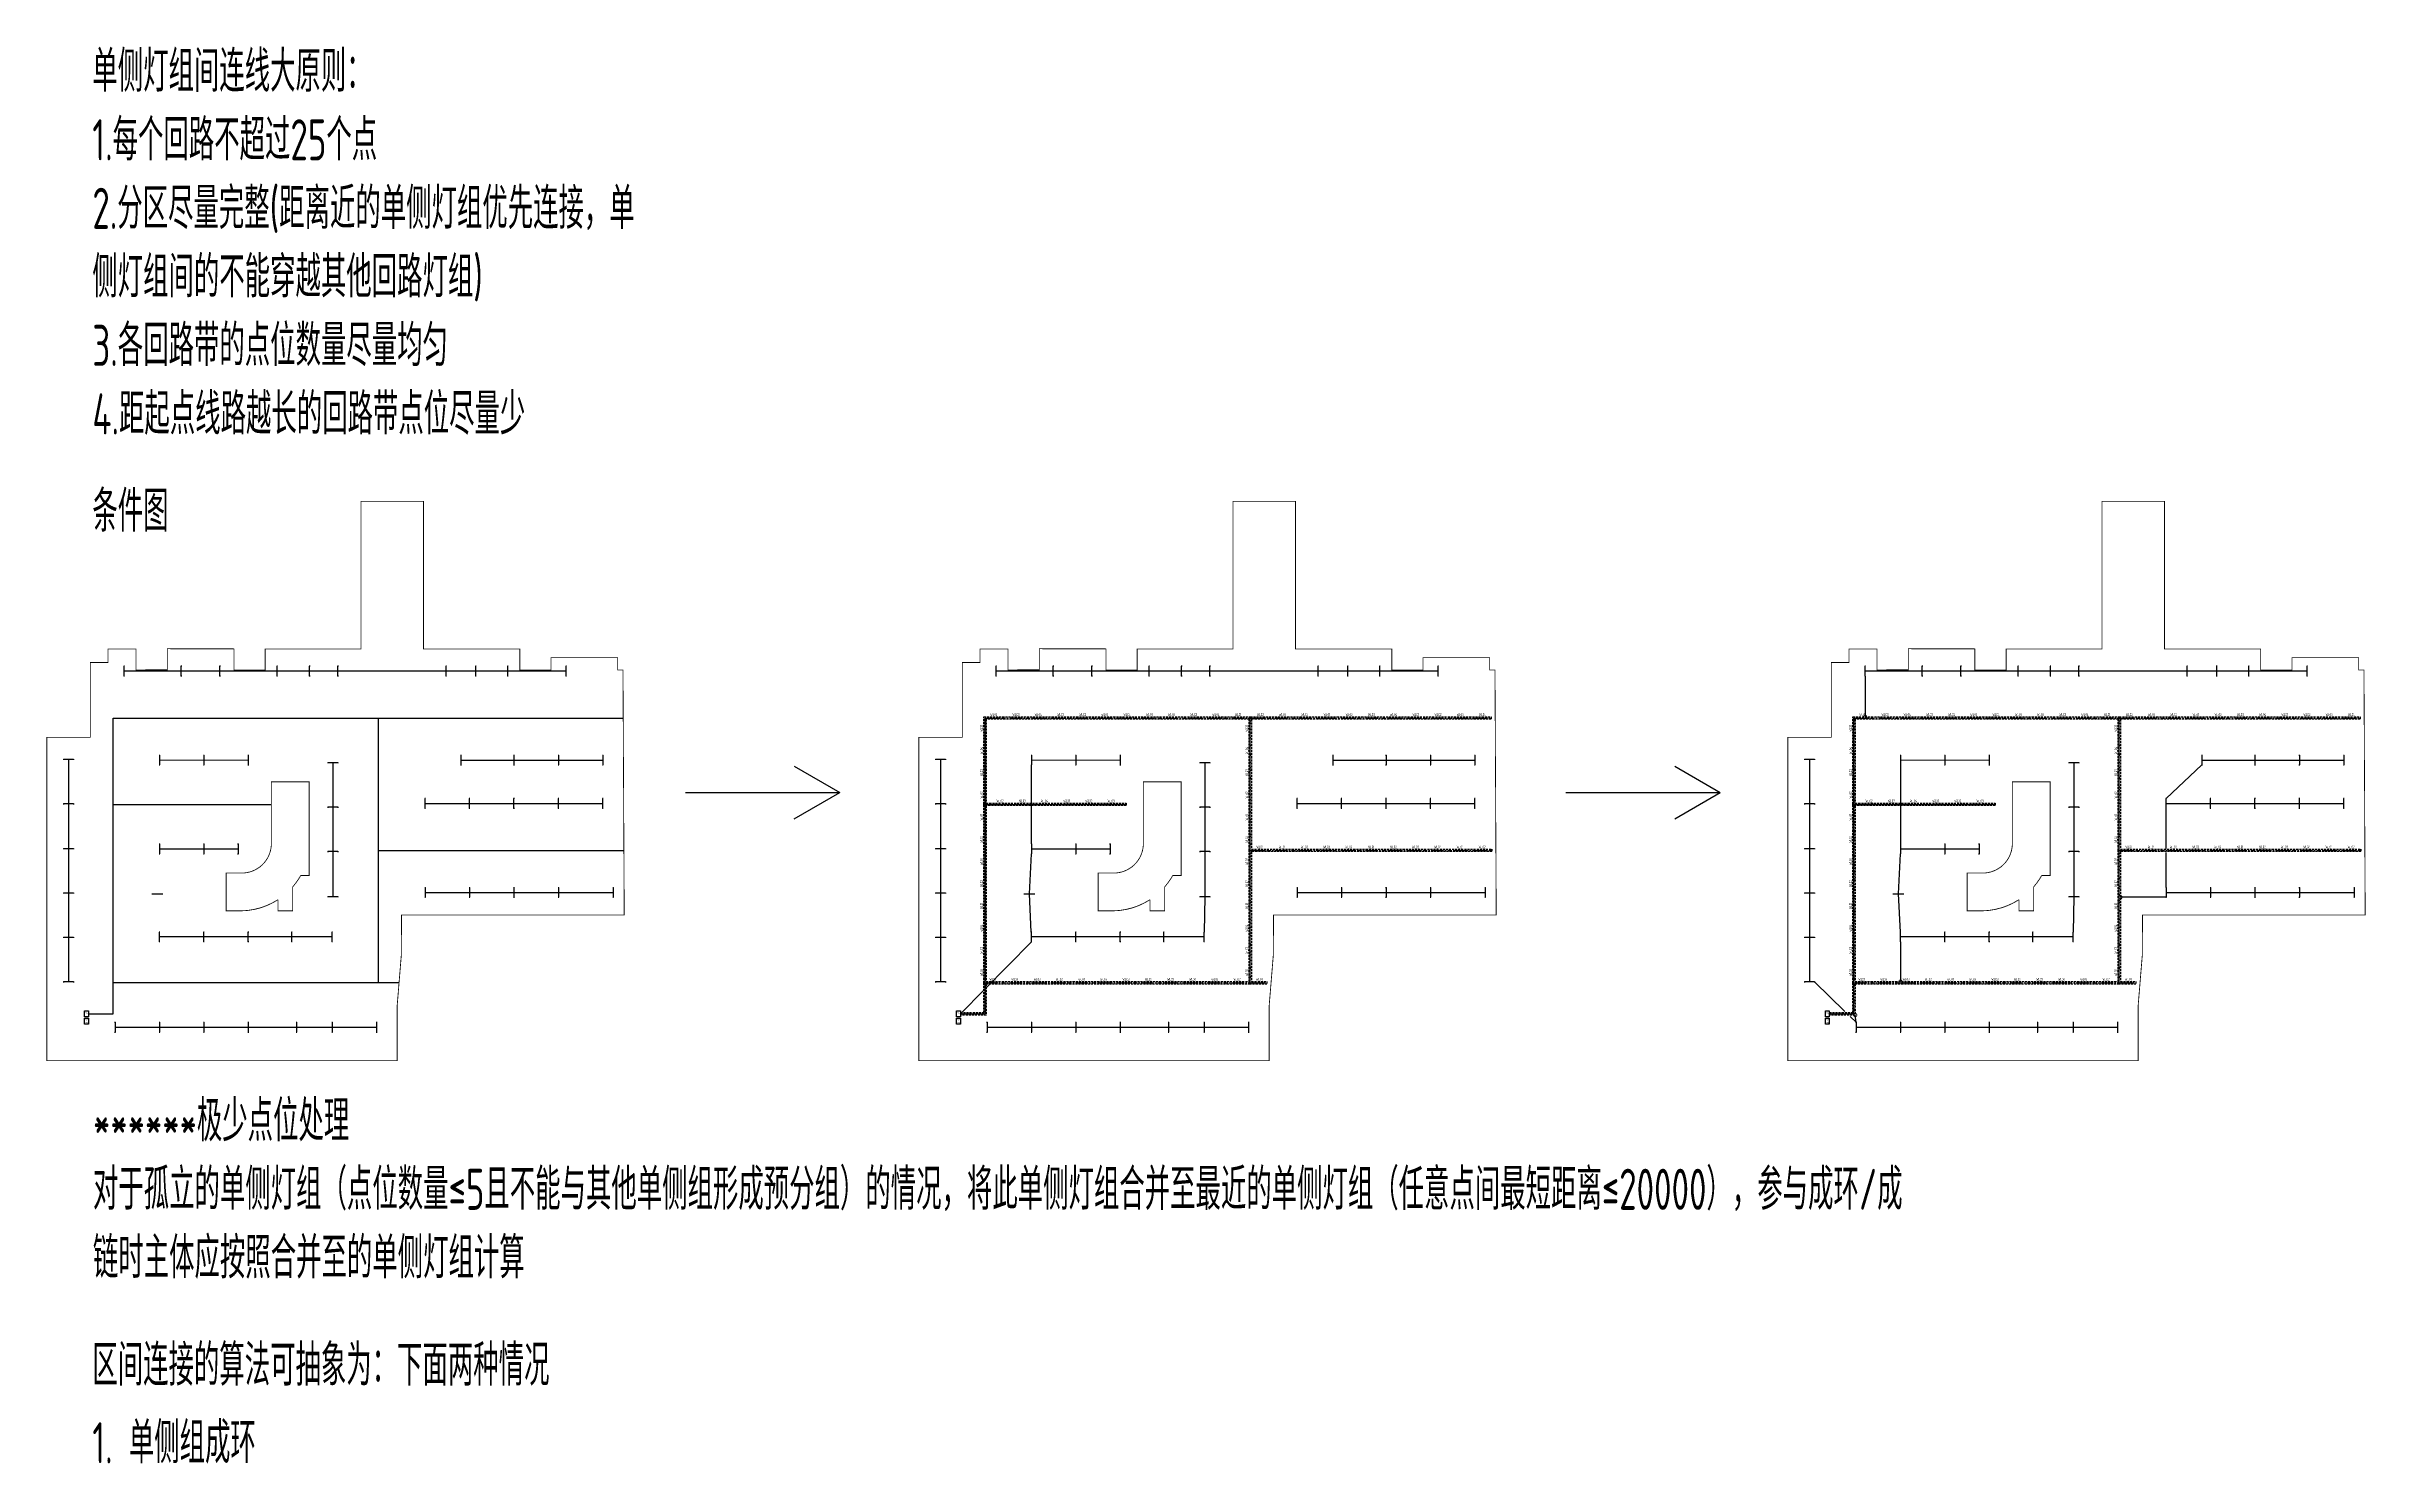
# Model space of a CAD drawing. Header units: millimetres. Extents: x -691095 to 2797013, y -349436 to 2050109.
# Drawn here: x 1168044 to 1450004, y 1526344 to 1698728 of the extents above; entities that cross this region are included whole.
import ezdxf
from ezdxf.enums import TextEntityAlignment as Align

# ---------------------------------------------------------------- set-up
doc = ezdxf.new("R2010")
doc.units = ezdxf.units.MM
doc.header["$LTSCALE"] = 1000
doc.linetypes.add('DASHDOT', pattern=[1, 0.5, -0.25, 0, -0.25])
doc.linetypes.add('HIDDEN', pattern=[0.375, 0.25, -0.125])
for name, color, linetype, plot in [('C-XREF-SLCT', 7, 'Continuous', False), ('E-LANE-CENTER', 6, 'Continuous', False), ('E-LITE-CENTER', 5, 'DASHDOT', False), ('E-LITE-CENTER-JOIN', 1, 'Continuous', False), ('FS5E533M_A09-停车位模块A$0$C-XREF-SLCT', 8, 'Continuous', False), ('注释', 3, 'Continuous', False)]:
    doc.layers.add(name, color=color, linetype=linetype, plot=plot)
for name, color, linetype in [('E-LITE-LITE', 3, 'Continuous'), ('E-LITE-WIRE', 4, 'Continuous'), ('E-POWR-EQPM', 3, 'Continuous'), ('E-UNIV-EL', 140, 'Continuous'), ('E-UNIV-EL2', 40, 'HIDDEN'), ('E-UNIV-NOTE', 6, 'Continuous'), ('防火分区', 2, 'Continuous')]:
    doc.layers.add(name, color=color, linetype=linetype)
doc.styles.add('Acs', font='Stfangso_1.ttf', dxfattribs={"width": 0.7})
doc.styles.add('FS5E533M_A09-停车位模块A$0$Acs', font='', dxfattribs={"width": 0.7})
doc.styles.add('TH-STYLE3', font='tssdeng.shx', dxfattribs={"width": 0.65, "bigfont": 'tssdchn.shx'})
doc.styles.get('FS5E533M_A09-停车位模块A$0$Acs').set_extended_font_data('SimSun')

# ---------------------------------------------------------------- blocks, each defined once
blk = doc.blocks.new('E-BDB001')
blk.add_lwpolyline([(-2.5, -1.5), (-2.5, 1.5), (2.5, 1.5), (2.5, -1.5)], close=True)
at = {"layer": 'E-UNIV-EL', "style": 'TH-STYLE3', "width": 0.7}
blk.add_attdef('BOX', text='', height=2, dxfattribs=at).set_placement((0, 0), align=Align.MIDDLE)
blk = doc.blocks.new('E-BDB003')
blk.add_lwpolyline([(-2.5, -1.5), (-2.5, 1.5), (2.5, 1.5), (2.5, -1.5)], close=True)
at = {"layer": 'E-UNIV-EL', "style": 'TH-STYLE3', "width": 0.7}
blk.add_attdef('BOX', text='', height=2, dxfattribs=at).set_placement((0, 0), align=Align.MIDDLE)
blk = doc.blocks.new('E-BL001-1')
for p, q in [((-6, -0.5), (-6, 0.5)), ((-6, 0), (6, 0)), ((6, -0.5), (6, 0.5))]:
    blk.add_line(p, q)
blk = doc.blocks.new('AcsAcadShareArea')
for points in [[(0, 0), (118900, 0), (118900, 85000), (0, 85000)], [(0, 0), (6893, 0), (6893, 2699), (0, 2699)], [(6893, 0), (28409, 0), (28409, 2708), (6893, 2708)], [(0, 733), (0, 733), (0, 0), (0, 0)]]:
    blk.add_lwpolyline(points, close=True)
at = {"insert": (597, 1991), "char_height": 1000, "width": 6073.9, "attachment_point": 1, "style": 'Acs'}
blk.add_mtext('唯一编号：', dxfattribs=at)
at = {"style": 'Acs', "width": 0.8}
blk.add_attdef('唯一编号', (7537, 861), '', height=1000, dxfattribs=at)
blk = doc.blocks.new('FS5E533M_A09-停车位模块A$0$AcsAcadShareArea')
for points in [[(0, 0), (118900, 0), (118900, 85000), (0, 85000)], [(0, 0), (6893, 0), (6893, 2699), (0, 2699)], [(6893, 0), (28409, 0), (28409, 2708), (6893, 2708)], [(0, 733), (0, 733), (0, 0), (0, 0)]]:
    blk.add_lwpolyline(points, close=True)
at = {"insert": (597, 1991), "char_height": 1000, "width": 6073.9, "attachment_point": 1, "style": 'FS5E533M_A09-停车位模块A$0$Acs'}
blk.add_mtext('唯一编号：', dxfattribs=at)
at = {"style": 'FS5E533M_A09-停车位模块A$0$Acs', "width": 0.8}
blk.add_attdef('唯一编号', (7537, 861), '', height=1000, dxfattribs=at)

msp = doc.modelspace()

# ---------------------------------------------------------------- linework, layer by layer
at = {"layer": 'E-LANE-CENTER'}
for p, q in [((1282157.308, 1584829.81282), (1282157.308, 1617029.81282)), ((1314407.308, 1584829.81282), (1314407.308, 1617029.81282)), ((1387803.52671, 1584829.81282), (1387803.52671, 1617029.81282)), ((1387803.52671, 1584829.81282), (1387803.52671, 1617029.81282)), ((1420053.52671, 1584829.81282), (1420053.52671, 1617029.81282)), ((1420053.52671, 1584829.81282), (1420053.52671, 1617029.81282)), ((1282157.308, 1606529.81282), (1299307.56904, 1606529.81282)), ((1387803.52671, 1606529.81282), (1404953.78775, 1606529.81282)), ((1387803.52671, 1606529.81282), (1404953.78775, 1606529.81282))]:
    msp.add_line(p, q, dxfattribs=at)
for points in [[(1176143.56162, 1617029.81282), (1238173.00793, 1617029.81282)], [(1176143.56162, 1584829.81282), (1176143.56162, 1617029.81282)], [(1208393.56162, 1617029.81282), (1208393.56162, 1584829.81282)], [(1176143.56162, 1606529.81282), (1195393.56162, 1606529.81282)], [(1208393.56162, 1600929.81282), (1238254.04819, 1600929.81282)], [(1210918.97145, 1584829.81282), (1176143.56162, 1584829.81282)]]:
    msp.add_lwpolyline(points, dxfattribs=at)
at = {"layer": 'E-LITE-CENTER'}
for p, q in [((1282157.308, 1617029.81282), (1282157.308, 1606529.81282)), ((1282157.308, 1617029.81282), (1314407.308, 1617029.81282)), ((1282157.308, 1617029.81282), (1282157.308, 1606529.81282)), ((1282157.308, 1617029.81282), (1314407.308, 1617029.81282)), ((1282157.308, 1617029.81282), (1282157.308, 1606529.81282)), ((1282157.308, 1617029.81282), (1314407.308, 1617029.81282)), ((1282157.308, 1617029.81282), (1282157.308, 1606529.81282)), ((1282157.308, 1617029.81282), (1314407.308, 1617029.81282)), ((1282157.308, 1617029.81282), (1282157.308, 1606529.81282)), ((1282157.308, 1617029.81282), (1314407.308, 1617029.81282)), ((1314407.308, 1600929.81282), (1314407.308, 1617029.81282)), ((1314407.308, 1617029.81282), (1343687.75431, 1617029.81282)), ((1314407.308, 1600929.81282), (1314407.308, 1617029.81282)), ((1314407.308, 1617029.81282), (1343687.75431, 1617029.81282)), ((1314407.308, 1600929.81282), (1314407.308, 1617029.81282)), ((1314407.308, 1617029.81282), (1343687.75431, 1617029.81282)), ((1314407.308, 1600929.81282), (1314407.308, 1617029.81282)), ((1314407.308, 1617029.81282), (1343687.75431, 1617029.81282)), ((1314407.308, 1600929.81282), (1314407.308, 1617029.81282)), ((1314407.308, 1617029.81282), (1343687.75431, 1617029.81282)), ((1387803.52672, 1617029.81282), (1387803.52672, 1606529.81282)), ((1387803.52672, 1617029.81282), (1420053.52671, 1617029.81282)), ((1387803.52672, 1617029.81282), (1387803.52672, 1606529.81282)), ((1387803.52672, 1617029.81282), (1420053.52671, 1617029.81282)), ((1387803.52672, 1617029.81282), (1387803.52672, 1606529.81282)), ((1387803.52672, 1617029.81282), (1420053.52671, 1617029.81282)), ((1387803.52672, 1617029.81282), (1387803.52672, 1606529.81282)), ((1387803.52672, 1617029.81282), (1420053.52671, 1617029.81282)), ((1387803.52672, 1617029.81282), (1387803.52672, 1606529.81282)), ((1387803.52672, 1617029.81282), (1420053.52671, 1617029.81282)), ((1387803.52672, 1617029.81282), (1387803.52672, 1606529.81282)), ((1387803.52672, 1617029.81282), (1420053.52671, 1617029.81282)), ((1387803.52672, 1617029.81282), (1387803.52672, 1606529.81282)), ((1387803.52672, 1617029.81282), (1420053.52671, 1617029.81282)), ((1387803.52672, 1617029.81282), (1387803.52672, 1606529.81282)), ((1387803.52672, 1617029.81282), (1420053.52671, 1617029.81282)), ((1387803.52672, 1617029.81282), (1387803.52672, 1606529.81282)), ((1387803.52672, 1617029.81282), (1420053.52671, 1617029.81282)), ((1387803.52672, 1617029.81282), (1387803.52672, 1606529.81282)), ((1387803.52672, 1617029.81282), (1420053.52671, 1617029.81282)), ((1420053.52671, 1600929.81282), (1420053.52671, 1617029.81282)), ((1420053.52671, 1617029.81282), (1449333.97302, 1617029.81282)), ((1420053.52671, 1600929.81282), (1420053.52671, 1617029.81282)), ((1420053.52671, 1617029.81282), (1449333.97302, 1617029.81282)), ((1420053.52671, 1600929.81282), (1420053.52671, 1617029.81282)), ((1420053.52671, 1617029.81282), (1449333.97302, 1617029.81282)), ((1420053.52671, 1600929.81282), (1420053.52671, 1617029.81282)), ((1420053.52671, 1617029.81282), (1449333.97302, 1617029.81282)), ((1420053.52671, 1600929.81282), (1420053.52671, 1617029.81282)), ((1420053.52671, 1617029.81282), (1449333.97302, 1617029.81282)), ((1420053.52671, 1600929.81282), (1420053.52671, 1617029.81282)), ((1420053.52671, 1617029.81282), (1449333.97302, 1617029.81282)), ((1420053.52671, 1600929.81282), (1420053.52671, 1617029.81282)), ((1420053.52671, 1617029.81282), (1449333.97302, 1617029.81282)), ((1420053.52671, 1600929.81282), (1420053.52671, 1617029.81282)), ((1420053.52671, 1617029.81282), (1449333.97302, 1617029.81282)), ((1420053.52671, 1600929.81282), (1420053.52671, 1617029.81282)), ((1420053.52671, 1617029.81282), (1449333.97302, 1617029.81282)), ((1420053.52671, 1600929.81282), (1420053.52671, 1617029.81282)), ((1420053.52671, 1617029.81282), (1449333.97302, 1617029.81282)), ((1282157.308, 1606529.81282), (1282157.308, 1584829.81282)), ((1282157.308, 1606529.81282), (1299308.56904, 1606529.81282)), ((1282157.308, 1606529.81282), (1282157.308, 1584829.81282)), ((1282157.308, 1606529.81282), (1299308.56904, 1606529.81282)), ((1282157.308, 1606529.81282), (1282157.308, 1584829.81282)), ((1282157.308, 1606529.81282), (1299308.56904, 1606529.81282)), ((1282157.308, 1606529.81282), (1282157.308, 1584829.81282)), ((1282157.308, 1606529.81282), (1299308.56904, 1606529.81282)), ((1282157.308, 1606529.81282), (1282157.308, 1584829.81282)), ((1282157.308, 1606529.81282), (1299308.56904, 1606529.81282)), ((1387803.52672, 1606529.81282), (1387803.52671, 1584829.81282)), ((1387803.52672, 1606529.81282), (1387803.52671, 1584829.81282)), ((1387803.52672, 1606529.81282), (1387803.52671, 1584829.81282)), ((1387803.52672, 1606529.81282), (1387803.52671, 1584829.81282)), ((1387803.52672, 1606529.81282), (1387803.52671, 1584829.81282)), ((1387803.52672, 1606529.81282), (1387803.52671, 1584829.81282)), ((1387803.52672, 1606529.81282), (1387803.52671, 1584829.81282)), ((1387803.52672, 1606529.81282), (1387803.52671, 1584829.81282)), ((1387803.52672, 1606529.81282), (1387803.52671, 1584829.81282)), ((1387803.52672, 1606529.81282), (1387803.52671, 1584829.81282)), ((1387803.52672, 1606529.81282), (1404954.78775, 1606529.81282)), ((1387803.52672, 1606529.81282), (1404954.78775, 1606529.81282)), ((1387803.52672, 1606529.81282), (1404954.78775, 1606529.81282)), ((1387803.52672, 1606529.81282), (1404954.78775, 1606529.81282)), ((1387803.52672, 1606529.81282), (1404954.78775, 1606529.81282)), ((1387803.52672, 1606529.81282), (1404954.78775, 1606529.81282)), ((1387803.52672, 1606529.81282), (1404954.78775, 1606529.81282)), ((1387803.52672, 1606529.81282), (1404954.78775, 1606529.81282)), ((1387803.52672, 1606529.81282), (1404954.78775, 1606529.81282)), ((1387803.52672, 1606529.81282), (1404954.78775, 1606529.81282)), ((1314407.308, 1584829.81282), (1314407.308, 1600929.81282)), ((1314407.308, 1600929.81282), (1343768.79458, 1600929.81282)), ((1314407.308, 1584829.81282), (1314407.308, 1600929.81282)), ((1314407.308, 1600929.81282), (1343768.79458, 1600929.81282)), ((1314407.308, 1584829.81282), (1314407.308, 1600929.81282)), ((1314407.308, 1600929.81282), (1343768.79458, 1600929.81282)), ((1314407.308, 1584829.81282), (1314407.308, 1600929.81282)), ((1314407.308, 1600929.81282), (1343768.79458, 1600929.81282)), ((1314407.308, 1584829.81282), (1314407.308, 1600929.81282)), ((1314407.308, 1600929.81282), (1343768.79458, 1600929.81282)), ((1420053.52671, 1584829.81282), (1420053.52671, 1600929.81282)), ((1420053.52671, 1600929.81282), (1449415.01329, 1600929.81282)), ((1420053.52671, 1584829.81282), (1420053.52671, 1600929.81282)), ((1420053.52671, 1600929.81282), (1449415.01329, 1600929.81282)), ((1420053.52671, 1584829.81282), (1420053.52671, 1600929.81282)), ((1420053.52671, 1600929.81282), (1449415.01329, 1600929.81282)), ((1420053.52671, 1584829.81282), (1420053.52671, 1600929.81282)), ((1420053.52671, 1600929.81282), (1449415.01329, 1600929.81282)), ((1420053.52671, 1584829.81282), (1420053.52671, 1600929.81282)), ((1420053.52671, 1600929.81282), (1449415.01329, 1600929.81282)), ((1420053.52671, 1584829.81282), (1420053.52671, 1600929.81282)), ((1420053.52671, 1600929.81282), (1449415.01329, 1600929.81282)), ((1420053.52671, 1584829.81282), (1420053.52671, 1600929.81282)), ((1420053.52671, 1600929.81282), (1449415.01329, 1600929.81282)), ((1420053.52671, 1584829.81282), (1420053.52671, 1600929.81282)), ((1420053.52671, 1600929.81282), (1449415.01329, 1600929.81282)), ((1420053.52671, 1584829.81282), (1420053.52671, 1600929.81282)), ((1420053.52671, 1600929.81282), (1449415.01329, 1600929.81282)), ((1420053.52671, 1584829.81282), (1420053.52671, 1600929.81282)), ((1420053.52671, 1600929.81282), (1449415.01329, 1600929.81282)), ((1282157.308, 1584829.81282), (1314407.308, 1584829.81282)), ((1282157.308, 1584829.81282), (1282157.308, 1581057.31896)), ((1282157.308, 1584829.81282), (1314407.308, 1584829.81282)), ((1282157.308, 1584829.81282), (1282157.308, 1581057.31896)), ((1282157.308, 1584829.81282), (1314407.308, 1584829.81282)), ((1282157.308, 1584829.81282), (1282157.308, 1581057.31896)), ((1282157.308, 1584829.81282), (1314407.308, 1584829.81282)), ((1282157.308, 1584829.81282), (1282157.308, 1581057.31896)), ((1282157.308, 1584829.81282), (1314407.308, 1584829.81282)), ((1282157.308, 1584829.81282), (1282157.308, 1581057.31896)), ((1314407.308, 1584829.81282), (1316433.71784, 1584829.81282)), ((1314407.308, 1584829.81282), (1316433.71784, 1584829.81282)), ((1314407.308, 1584829.81282), (1316433.71784, 1584829.81282)), ((1314407.308, 1584829.81282), (1316433.71784, 1584829.81282)), ((1314407.308, 1584829.81282), (1316433.71784, 1584829.81282)), ((1387803.52671, 1584829.81282), (1420053.52671, 1584829.81282)), ((1387803.52671, 1584829.81282), (1387803.52671, 1581057.31896)), ((1387803.52671, 1584829.81282), (1420053.52671, 1584829.81282)), ((1387803.52671, 1584829.81282), (1387803.52671, 1581057.31896)), ((1387803.52671, 1584829.81282), (1420053.52671, 1584829.81282)), ((1387803.52671, 1584829.81282), (1387803.52671, 1581057.31896)), ((1387803.52671, 1584829.81282), (1420053.52671, 1584829.81282)), ((1387803.52671, 1584829.81282), (1387803.52671, 1581057.31896)), ((1387803.52671, 1584829.81282), (1420053.52671, 1584829.81282)), ((1387803.52671, 1584829.81282), (1387803.52671, 1581057.31896)), ((1387803.52671, 1584829.81282), (1420053.52671, 1584829.81282)), ((1387803.52671, 1584829.81282), (1387803.52671, 1581057.31896)), ((1387803.52671, 1584829.81282), (1420053.52671, 1584829.81282)), ((1387803.52671, 1584829.81282), (1387803.52671, 1581057.31896)), ((1387803.52671, 1584829.81282), (1420053.52671, 1584829.81282)), ((1387803.52671, 1584829.81282), (1387803.52671, 1581057.31896)), ((1387803.52671, 1584829.81282), (1420053.52671, 1584829.81282)), ((1387803.52671, 1584829.81282), (1387803.52671, 1581057.31896)), ((1387803.52671, 1584829.81282), (1420053.52671, 1584829.81282)), ((1387803.52671, 1584829.81282), (1387803.52671, 1581057.31896)), ((1420053.52671, 1584829.81282), (1422079.93655, 1584829.81282)), ((1420053.52671, 1584829.81282), (1422079.93655, 1584829.81282)), ((1420053.52671, 1584829.81282), (1422079.93655, 1584829.81282)), ((1420053.52671, 1584829.81282), (1422079.93655, 1584829.81282)), ((1420053.52671, 1584829.81282), (1422079.93655, 1584829.81282)), ((1420053.52671, 1584829.81282), (1422079.93655, 1584829.81282)), ((1420053.52671, 1584829.81282), (1422079.93655, 1584829.81282)), ((1420053.52671, 1584829.81282), (1422079.93655, 1584829.81282)), ((1420053.52671, 1584829.81282), (1422079.93655, 1584829.81282)), ((1420053.52671, 1584829.81282), (1422079.93655, 1584829.81282)), ((1279157.308, 1581057.31896), (1282157.308, 1581057.31896)), ((1279157.308, 1581057.31896), (1282157.308, 1581057.31896)), ((1279157.308, 1581057.31896), (1282157.308, 1581057.31896)), ((1279157.308, 1581057.31896), (1282157.308, 1581057.31896)), ((1279157.308, 1581057.31896), (1282157.308, 1581057.31896)), ((1384803.52671, 1581057.31896), (1387803.52671, 1581057.31896)), ((1384803.52671, 1581057.31896), (1387803.52671, 1581057.31896)), ((1384803.52671, 1581057.31896), (1387803.52671, 1581057.31896)), ((1384803.52671, 1581057.31896), (1387803.52671, 1581057.31896)), ((1384803.52671, 1581057.31896), (1387803.52671, 1581057.31896)), ((1384803.52671, 1581057.31896), (1387803.52671, 1581057.31896)), ((1384803.52671, 1581057.31896), (1387803.52671, 1581057.31896)), ((1384803.52671, 1581057.31896), (1387803.52671, 1581057.31896)), ((1384803.52671, 1581057.31896), (1387803.52671, 1581057.31896)), ((1384803.52671, 1581057.31896), (1387803.52671, 1581057.31896))]:
    msp.add_line(p, q, dxfattribs=at)
at = {"layer": 'E-LITE-CENTER-JOIN'}
for points in [[(1173143.56162, 1581057.31896), (1176143.56162, 1581057.31896), (1176143.56162, 1584829.81282)], [(1279157.308, 1581057.31896), (1282157.308, 1581057.31896), (1282157.308, 1584829.81282)], [(1384803.52671, 1581057.31896), (1387803.52671, 1581057.31896), (1387803.52671, 1584829.81282)], [(1384803.52671, 1581057.31896), (1387803.52671, 1581057.31896), (1387803.52671, 1584829.81282)]]:
    msp.add_lwpolyline(points, dxfattribs=at)
at = {"layer": 'E-LITE-WIRE'}
for p, q in [((1231243.56163, 1622727.69546), (1177493.56164, 1622727.69546)), ((1337257.30802, 1622727.69546), (1283507.30802, 1622727.69546)), ((1442903.52673, 1622727.69546), (1389153.52674, 1622727.69546)), ((1442903.52673, 1622727.69546), (1389153.52674, 1622727.69546)), ((1170743.56163, 1611977.94544, 0.00407), (1170743.56163, 1584927.94543)), ((1181793.56163, 1611927.94544, 0.00407), (1192593.56163, 1611928.19544)), ((1202868.81163, 1611577.94544), (1202868.81163, 1595277.94543)), ((1218443.56163, 1611927.69544), (1235693.56163, 1611927.69544)), ((1276757.30801, 1611977.94544, 0.00407), (1276757.30801, 1584927.94543)), ((1287807.30802, 1611927.94544, 0.00407), (1298607.30802, 1611928.19544)), ((1308882.55802, 1611577.94544), (1308882.55802, 1595277.94543)), ((1324457.30801, 1611927.69544), (1341707.30801, 1611927.69544)), ((1382403.52673, 1611977.94544, 0.00407), (1382403.52673, 1584927.94543)), ((1382403.52673, 1611977.94544, 0.00407), (1382403.52673, 1584927.94543)), ((1393453.52673, 1611927.94544, 0.00407), (1404253.52673, 1611928.19544)), ((1393453.52673, 1611927.94544, 0.00407), (1404253.52673, 1611928.19544)), ((1414528.77673, 1611577.94544), (1414528.77673, 1595277.94543)), ((1414528.77673, 1611577.94544), (1414528.77673, 1595277.94543)), ((1430103.52672, 1611927.69544), (1447353.52672, 1611927.69544)), ((1430103.52672, 1611927.69544), (1447353.52672, 1611927.69544)), ((1214093.56163, 1606627.69544), (1235693.56163, 1606627.69544, 0.00407)), ((1320107.30802, 1606627.69544), (1341707.30801, 1606627.69544, 0.00407)), ((1425753.52673, 1606627.69544), (1447353.52673, 1606627.69544, 0.00407)), ((1425753.52673, 1606627.69544), (1447353.52673, 1606627.69544, 0.00407)), ((1181793.56163, 1601127.94544, 0.00407), (1191343.56163, 1601128.19544)), ((1287807.30802, 1601127.94544, 0.00407), (1297357.30802, 1601128.19544)), ((1393453.52673, 1601127.94544, 0.00407), (1403003.52673, 1601128.19544)), ((1393453.52673, 1601127.94544, 0.00407), (1403003.52673, 1601128.19544)), ((1214093.56163, 1595827.69544), (1236943.56163, 1595827.69544)), ((1320107.30802, 1595827.69544), (1342957.30802, 1595827.69544)), ((1425753.52673, 1595827.69544), (1448603.52673, 1595827.69544)), ((1425753.52673, 1595827.69544), (1448603.52673, 1595827.69544)), ((1202793.56163, 1590403.19544), (1181793.56163, 1590403.19544, 0.00407)), ((1308807.30802, 1590403.19544), (1287807.30802, 1590403.19544, 0.00407)), ((1414453.52673, 1590403.19544), (1393453.52673, 1590403.19544, 0.00407)), ((1414453.52673, 1590403.19544), (1393453.52673, 1590403.19544, 0.00407)), ((1176393.56163, 1579427.69544), (1208193.56163, 1579427.69544, 0.00407)), ((1282407.30802, 1579427.69544), (1314207.30801, 1579427.69544, 0.00407)), ((1388053.52673, 1579427.69544), (1419853.52673, 1579427.69544, 0.00407)), ((1388053.52673, 1579427.69544), (1419853.52673, 1579427.69544, 0.00407))]:
    msp.add_line(p, q, dxfattribs=at)
at = {"layer": 'E-LITE-WIRE', "color": 2}
for p, q in [((1389153.41055, 1622129.52457), (1389153.41055, 1617179.81282)), ((1389153.41055, 1622129.52457), (1389153.41055, 1617179.81282)), ((1425753.41055, 1595229.52455), (1420203.52671, 1595229.52455)), ((1425753.41055, 1595229.52455), (1420203.52671, 1595229.52455)), ((1393453.41055, 1589805.02455), (1393453.41055, 1584979.81282)), ((1393453.41055, 1589805.02455), (1393453.41055, 1584979.81282)), ((1388053.41055, 1580029.52455), (1387953.52671, 1580907.31896)), ((1388053.41055, 1580029.52455), (1387953.52671, 1580907.31896))]:
    msp.add_line(p, q, dxfattribs=at)
at = {"layer": 'E-LITE-WIRE', "color": 30, "true_color": 0xf26722}
for p, q in [((1393453.41055, 1611330.02455), (1393453.41055, 1601730.02455)), ((1393453.41055, 1611330.02455), (1393453.41055, 1601730.02455)), ((1425753.41055, 1607229.52455), (1430103.41054, 1611329.52455)), ((1425753.41055, 1607229.52455), (1430103.41054, 1611329.52455)), ((1425753.41055, 1601160.08317), (1425753.41055, 1606029.52455)), ((1425753.41055, 1601160.08317), (1425753.41055, 1606029.52455)), ((1393203.41054, 1595629.77454), (1393453.41054, 1600530.02455)), ((1393203.41054, 1595629.77454), (1393453.41054, 1600530.02455)), ((1425753.41055, 1596429.52455), (1425753.41055, 1600675.37259)), ((1425753.41055, 1596429.52455), (1425753.41055, 1600675.37259)), ((1393453.41055, 1591005.02455), (1393203.41054, 1595629.77454)), ((1393453.41055, 1591005.02455), (1393203.41054, 1595629.77454)), ((1414528.77673, 1595277.94543), (1414453.41055, 1591005.02455)), ((1414528.77673, 1595277.94543), (1414453.41055, 1591005.02455)), ((1386699.85677, 1581342.87574), (1383003.16054, 1584929.77454)), ((1386699.85677, 1581342.87574), (1383003.16054, 1584929.77454)), ((1388053.41055, 1580029.52455), (1387327.96698, 1580733.42135)), ((1388053.41055, 1580029.52455), (1387327.96698, 1580733.42135))]:
    msp.add_line(p, q, dxfattribs=at)
at = {"layer": 'E-LITE-WIRE', "color": 2, "const_width": 400}
for points in [[(1389103.41055, 1617179.81282, 1), (1389203.41055, 1617179.81282, 1), (1389103.41055, 1617179.81282, -1)], [(1389103.41055, 1617179.81282, 1), (1389203.41055, 1617179.81282, 1), (1389103.41055, 1617179.81282, -1)], [(1420153.52671, 1595229.52455, 1), (1420253.52671, 1595229.52455, 1), (1420153.52671, 1595229.52455, -1)], [(1420153.52671, 1595229.52455, 1), (1420253.52671, 1595229.52455, 1), (1420153.52671, 1595229.52455, -1)], [(1393403.41055, 1584979.81282, 1), (1393503.41055, 1584979.81282, 1), (1393403.41055, 1584979.81282, -1)], [(1393403.41055, 1584979.81282, 1), (1393503.41055, 1584979.81282, 1), (1393403.41055, 1584979.81282, -1)], [(1387903.52671, 1580907.31896, 1), (1388003.52671, 1580907.31896, 1), (1387903.52671, 1580907.31896, -1)], [(1387903.52671, 1580907.31896, 1), (1388003.52671, 1580907.31896, 1), (1387903.52671, 1580907.31896, -1)]]:
    msp.add_lwpolyline(points, format="xyb", dxfattribs=at)
at = {"layer": 'E-UNIV-EL2'}
for p, q in [((1282007.308, 1606529.81282), (1282007.308, 1617179.81282)), ((1282007.308, 1617179.81282), (1314407.308, 1617179.81282)), ((1282007.308, 1606529.81282), (1282007.308, 1617179.81282)), ((1282007.308, 1617179.81282), (1314407.308, 1617179.81282)), ((1282007.308, 1606529.81282), (1282007.308, 1617179.81282)), ((1282007.308, 1617179.81282), (1314407.308, 1617179.81282)), ((1282007.308, 1606529.81282), (1282007.308, 1617179.81282)), ((1282007.308, 1617179.81282), (1314407.308, 1617179.81282)), ((1282007.308, 1606529.81282), (1282007.308, 1617179.81282)), ((1282007.308, 1617179.81282), (1314407.308, 1617179.81282)), ((1282307.308, 1616879.81282), (1282307.308, 1606679.81282)), ((1314257.308, 1616879.81282), (1282307.308, 1616879.81282)), ((1282307.308, 1616879.81282), (1282307.308, 1606679.81282)), ((1314257.308, 1616879.81282), (1282307.308, 1616879.81282)), ((1282307.308, 1616879.81282), (1282307.308, 1606679.81282)), ((1314257.308, 1616879.81282), (1282307.308, 1616879.81282)), ((1282307.308, 1616879.81282), (1282307.308, 1606679.81282)), ((1314257.308, 1616879.81282), (1282307.308, 1616879.81282)), ((1282307.308, 1616879.81282), (1282307.308, 1606679.81282)), ((1314257.308, 1616879.81282), (1282307.308, 1616879.81282)), ((1314257.308, 1600929.81282), (1314257.308, 1616879.81282)), ((1314257.308, 1600929.81282), (1314257.308, 1616879.81282)), ((1314257.308, 1600929.81282), (1314257.308, 1616879.81282)), ((1314257.308, 1600929.81282), (1314257.308, 1616879.81282)), ((1314257.308, 1600929.81282), (1314257.308, 1616879.81282)), ((1314407.308, 1617179.81282), (1343687.75431, 1617179.81282)), ((1314407.308, 1617179.81282), (1343687.75431, 1617179.81282)), ((1314407.308, 1617179.81282), (1343687.75431, 1617179.81282)), ((1314407.308, 1617179.81282), (1343687.75431, 1617179.81282)), ((1314407.308, 1617179.81282), (1343687.75431, 1617179.81282)), ((1314557.308, 1616879.81282), (1314557.308, 1601079.81282)), ((1343687.75431, 1616879.81282), (1314557.308, 1616879.81282)), ((1314557.308, 1616879.81282), (1314557.308, 1601079.81282)), ((1343687.75431, 1616879.81282), (1314557.308, 1616879.81282)), ((1314557.308, 1616879.81282), (1314557.308, 1601079.81282)), ((1343687.75431, 1616879.81282), (1314557.308, 1616879.81282)), ((1314557.308, 1616879.81282), (1314557.308, 1601079.81282)), ((1343687.75431, 1616879.81282), (1314557.308, 1616879.81282)), ((1314557.308, 1616879.81282), (1314557.308, 1601079.81282)), ((1343687.75431, 1616879.81282), (1314557.308, 1616879.81282)), ((1343687.75431, 1617179.81282), (1343687.75431, 1616879.81282)), ((1343687.75431, 1617179.81282), (1343687.75431, 1616879.81282)), ((1343687.75431, 1617179.81282), (1343687.75431, 1616879.81282)), ((1343687.75431, 1617179.81282), (1343687.75431, 1616879.81282)), ((1343687.75431, 1617179.81282), (1343687.75431, 1616879.81282)), ((1387653.52672, 1606529.81282), (1387653.52672, 1617179.81282)), ((1387653.52672, 1617179.81282), (1420053.52671, 1617179.81282)), ((1387653.52672, 1606529.81282), (1387653.52672, 1617179.81282)), ((1387653.52672, 1617179.81282), (1420053.52671, 1617179.81282)), ((1387653.52672, 1606529.81282), (1387653.52672, 1617179.81282)), ((1387653.52672, 1617179.81282), (1420053.52671, 1617179.81282)), ((1387653.52672, 1606529.81282), (1387653.52672, 1617179.81282)), ((1387653.52672, 1617179.81282), (1420053.52671, 1617179.81282)), ((1387653.52672, 1606529.81282), (1387653.52672, 1617179.81282)), ((1387653.52672, 1617179.81282), (1420053.52671, 1617179.81282)), ((1387653.52672, 1606529.81282), (1387653.52672, 1617179.81282)), ((1387653.52672, 1617179.81282), (1420053.52671, 1617179.81282)), ((1387653.52672, 1606529.81282), (1387653.52672, 1617179.81282)), ((1387653.52672, 1617179.81282), (1420053.52671, 1617179.81282)), ((1387653.52672, 1606529.81282), (1387653.52672, 1617179.81282)), ((1387653.52672, 1617179.81282), (1420053.52671, 1617179.81282)), ((1387653.52672, 1606529.81282), (1387653.52672, 1617179.81282)), ((1387653.52672, 1617179.81282), (1420053.52671, 1617179.81282)), ((1387653.52672, 1606529.81282), (1387653.52672, 1617179.81282)), ((1387653.52672, 1617179.81282), (1420053.52671, 1617179.81282)), ((1387953.52672, 1616879.81282), (1387953.52672, 1606679.81282)), ((1419903.52671, 1616879.81282), (1387953.52672, 1616879.81282)), ((1387953.52672, 1616879.81282), (1387953.52672, 1606679.81282)), ((1419903.52671, 1616879.81282), (1387953.52672, 1616879.81282)), ((1387953.52672, 1616879.81282), (1387953.52672, 1606679.81282)), ((1419903.52671, 1616879.81282), (1387953.52672, 1616879.81282)), ((1387953.52672, 1616879.81282), (1387953.52672, 1606679.81282)), ((1419903.52671, 1616879.81282), (1387953.52672, 1616879.81282)), ((1387953.52672, 1616879.81282), (1387953.52672, 1606679.81282)), ((1419903.52671, 1616879.81282), (1387953.52672, 1616879.81282)), ((1387953.52672, 1616879.81282), (1387953.52672, 1606679.81282)), ((1419903.52671, 1616879.81282), (1387953.52672, 1616879.81282)), ((1387953.52672, 1616879.81282), (1387953.52672, 1606679.81282)), ((1419903.52671, 1616879.81282), (1387953.52672, 1616879.81282)), ((1387953.52672, 1616879.81282), (1387953.52672, 1606679.81282)), ((1419903.52671, 1616879.81282), (1387953.52672, 1616879.81282)), ((1387953.52672, 1616879.81282), (1387953.52672, 1606679.81282)), ((1419903.52671, 1616879.81282), (1387953.52672, 1616879.81282)), ((1387953.52672, 1616879.81282), (1387953.52672, 1606679.81282)), ((1419903.52671, 1616879.81282), (1387953.52672, 1616879.81282)), ((1419903.52671, 1600929.81282), (1419903.52671, 1616879.81282)), ((1419903.52671, 1600929.81282), (1419903.52671, 1616879.81282)), ((1419903.52671, 1600929.81282), (1419903.52671, 1616879.81282)), ((1419903.52671, 1600929.81282), (1419903.52671, 1616879.81282)), ((1419903.52671, 1600929.81282), (1419903.52671, 1616879.81282)), ((1419903.52671, 1600929.81282), (1419903.52671, 1616879.81282)), ((1419903.52671, 1600929.81282), (1419903.52671, 1616879.81282)), ((1419903.52671, 1600929.81282), (1419903.52671, 1616879.81282)), ((1419903.52671, 1600929.81282), (1419903.52671, 1616879.81282)), ((1419903.52671, 1600929.81282), (1419903.52671, 1616879.81282)), ((1420053.52671, 1617179.81282), (1449333.97302, 1617179.81282)), ((1420053.52671, 1617179.81282), (1449333.97302, 1617179.81282)), ((1420053.52671, 1617179.81282), (1449333.97302, 1617179.81282)), ((1420053.52671, 1617179.81282), (1449333.97302, 1617179.81282)), ((1420053.52671, 1617179.81282), (1449333.97302, 1617179.81282)), ((1420053.52671, 1617179.81282), (1449333.97302, 1617179.81282)), ((1420053.52671, 1617179.81282), (1449333.97302, 1617179.81282)), ((1420053.52671, 1617179.81282), (1449333.97302, 1617179.81282)), ((1420053.52671, 1617179.81282), (1449333.97302, 1617179.81282)), ((1420053.52671, 1617179.81282), (1449333.97302, 1617179.81282)), ((1420203.52671, 1616879.81282), (1420203.52671, 1601079.81282)), ((1449333.97302, 1616879.81282), (1420203.52671, 1616879.81282)), ((1420203.52671, 1616879.81282), (1420203.52671, 1601079.81282)), ((1449333.97302, 1616879.81282), (1420203.52671, 1616879.81282)), ((1420203.52671, 1616879.81282), (1420203.52671, 1601079.81282)), ((1449333.97302, 1616879.81282), (1420203.52671, 1616879.81282)), ((1420203.52671, 1616879.81282), (1420203.52671, 1601079.81282)), ((1449333.97302, 1616879.81282), (1420203.52671, 1616879.81282)), ((1420203.52671, 1616879.81282), (1420203.52671, 1601079.81282)), ((1449333.97302, 1616879.81282), (1420203.52671, 1616879.81282)), ((1420203.52671, 1616879.81282), (1420203.52671, 1601079.81282)), ((1449333.97302, 1616879.81282), (1420203.52671, 1616879.81282)), ((1420203.52671, 1616879.81282), (1420203.52671, 1601079.81282)), ((1449333.97302, 1616879.81282), (1420203.52671, 1616879.81282)), ((1420203.52671, 1616879.81282), (1420203.52671, 1601079.81282)), ((1449333.97302, 1616879.81282), (1420203.52671, 1616879.81282)), ((1420203.52671, 1616879.81282), (1420203.52671, 1601079.81282)), ((1449333.97302, 1616879.81282), (1420203.52671, 1616879.81282)), ((1420203.52671, 1616879.81282), (1420203.52671, 1601079.81282)), ((1449333.97302, 1616879.81282), (1420203.52671, 1616879.81282)), ((1449333.97302, 1617179.81282), (1449333.97302, 1616879.81282)), ((1449333.97302, 1617179.81282), (1449333.97302, 1616879.81282)), ((1449333.97302, 1617179.81282), (1449333.97302, 1616879.81282)), ((1449333.97302, 1617179.81282), (1449333.97302, 1616879.81282)), ((1449333.97302, 1617179.81282), (1449333.97302, 1616879.81282)), ((1449333.97302, 1617179.81282), (1449333.97302, 1616879.81282)), ((1449333.97302, 1617179.81282), (1449333.97302, 1616879.81282)), ((1449333.97302, 1617179.81282), (1449333.97302, 1616879.81282)), ((1449333.97302, 1617179.81282), (1449333.97302, 1616879.81282)), ((1449333.97302, 1617179.81282), (1449333.97302, 1616879.81282)), ((1282007.308, 1584829.81282), (1282007.308, 1606529.81282)), ((1282007.308, 1584829.81282), (1282007.308, 1606529.81282)), ((1282007.308, 1584829.81282), (1282007.308, 1606529.81282)), ((1282007.308, 1584829.81282), (1282007.308, 1606529.81282)), ((1282007.308, 1584829.81282), (1282007.308, 1606529.81282)), ((1282307.308, 1606679.81282), (1299308.56904, 1606679.81282)), ((1282307.308, 1606679.81282), (1299308.56904, 1606679.81282)), ((1282307.308, 1606679.81282), (1299308.56904, 1606679.81282)), ((1282307.308, 1606679.81282), (1299308.56904, 1606679.81282)), ((1282307.308, 1606679.81282), (1299308.56904, 1606679.81282)), ((1282307.308, 1606379.81282), (1282307.308, 1584979.81282)), ((1299308.56904, 1606379.81282), (1282307.308, 1606379.81282)), ((1282307.308, 1606379.81282), (1282307.308, 1584979.81282)), ((1299308.56904, 1606379.81282), (1282307.308, 1606379.81282)), ((1282307.308, 1606379.81282), (1282307.308, 1584979.81282)), ((1299308.56904, 1606379.81282), (1282307.308, 1606379.81282)), ((1282307.308, 1606379.81282), (1282307.308, 1584979.81282)), ((1299308.56904, 1606379.81282), (1282307.308, 1606379.81282)), ((1282307.308, 1606379.81282), (1282307.308, 1584979.81282)), ((1299308.56904, 1606379.81282), (1282307.308, 1606379.81282)), ((1299308.56904, 1606679.81282), (1299308.56904, 1606379.81282)), ((1299308.56904, 1606679.81282), (1299308.56904, 1606379.81282)), ((1299308.56904, 1606679.81282), (1299308.56904, 1606379.81282)), ((1299308.56904, 1606679.81282), (1299308.56904, 1606379.81282)), ((1299308.56904, 1606679.81282), (1299308.56904, 1606379.81282)), ((1387653.52671, 1584829.81282), (1387653.52672, 1606529.81282)), ((1387653.52671, 1584829.81282), (1387653.52672, 1606529.81282)), ((1387653.52671, 1584829.81282), (1387653.52672, 1606529.81282)), ((1387653.52671, 1584829.81282), (1387653.52672, 1606529.81282)), ((1387653.52671, 1584829.81282), (1387653.52672, 1606529.81282)), ((1387653.52671, 1584829.81282), (1387653.52672, 1606529.81282)), ((1387653.52671, 1584829.81282), (1387653.52672, 1606529.81282)), ((1387653.52671, 1584829.81282), (1387653.52672, 1606529.81282)), ((1387653.52671, 1584829.81282), (1387653.52672, 1606529.81282)), ((1387653.52671, 1584829.81282), (1387653.52672, 1606529.81282)), ((1387953.52672, 1606379.81282), (1387953.52671, 1584979.81282)), ((1387953.52672, 1606379.81282), (1387953.52671, 1584979.81282)), ((1387953.52672, 1606379.81282), (1387953.52671, 1584979.81282)), ((1387953.52672, 1606379.81282), (1387953.52671, 1584979.81282)), ((1387953.52672, 1606379.81282), (1387953.52671, 1584979.81282)), ((1387953.52672, 1606379.81282), (1387953.52671, 1584979.81282)), ((1387953.52672, 1606379.81282), (1387953.52671, 1584979.81282)), ((1387953.52672, 1606379.81282), (1387953.52671, 1584979.81282)), ((1387953.52672, 1606379.81282), (1387953.52671, 1584979.81282)), ((1387953.52672, 1606379.81282), (1387953.52671, 1584979.81282)), ((1387953.52672, 1606679.81282), (1404954.78775, 1606679.81282)), ((1387953.52672, 1606679.81282), (1404954.78775, 1606679.81282)), ((1387953.52672, 1606679.81282), (1404954.78775, 1606679.81282)), ((1387953.52672, 1606679.81282), (1404954.78775, 1606679.81282)), ((1387953.52672, 1606679.81282), (1404954.78775, 1606679.81282)), ((1387953.52672, 1606679.81282), (1404954.78775, 1606679.81282)), ((1387953.52672, 1606679.81282), (1404954.78775, 1606679.81282)), ((1387953.52672, 1606679.81282), (1404954.78775, 1606679.81282)), ((1387953.52672, 1606679.81282), (1404954.78775, 1606679.81282)), ((1387953.52672, 1606679.81282), (1404954.78775, 1606679.81282)), ((1404954.78775, 1606379.81282), (1387953.52672, 1606379.81282)), ((1404954.78775, 1606379.81282), (1387953.52672, 1606379.81282)), ((1404954.78775, 1606379.81282), (1387953.52672, 1606379.81282)), ((1404954.78775, 1606379.81282), (1387953.52672, 1606379.81282)), ((1404954.78775, 1606379.81282), (1387953.52672, 1606379.81282)), ((1404954.78775, 1606379.81282), (1387953.52672, 1606379.81282)), ((1404954.78775, 1606379.81282), (1387953.52672, 1606379.81282)), ((1404954.78775, 1606379.81282), (1387953.52672, 1606379.81282)), ((1404954.78775, 1606379.81282), (1387953.52672, 1606379.81282)), ((1404954.78775, 1606379.81282), (1387953.52672, 1606379.81282)), ((1404954.78775, 1606679.81282), (1404954.78775, 1606379.81282)), ((1404954.78775, 1606679.81282), (1404954.78775, 1606379.81282)), ((1404954.78775, 1606679.81282), (1404954.78775, 1606379.81282)), ((1404954.78775, 1606679.81282), (1404954.78775, 1606379.81282)), ((1404954.78775, 1606679.81282), (1404954.78775, 1606379.81282)), ((1404954.78775, 1606679.81282), (1404954.78775, 1606379.81282)), ((1404954.78775, 1606679.81282), (1404954.78775, 1606379.81282)), ((1404954.78775, 1606679.81282), (1404954.78775, 1606379.81282)), ((1404954.78775, 1606679.81282), (1404954.78775, 1606379.81282)), ((1404954.78775, 1606679.81282), (1404954.78775, 1606379.81282)), ((1314257.308, 1584979.81282), (1314257.308, 1600929.81282)), ((1314257.308, 1584979.81282), (1314257.308, 1600929.81282)), ((1314257.308, 1584979.81282), (1314257.308, 1600929.81282)), ((1314257.308, 1584979.81282), (1314257.308, 1600929.81282)), ((1314257.308, 1584979.81282), (1314257.308, 1600929.81282)), ((1314557.308, 1601079.81282), (1343768.79458, 1601079.81282)), ((1314557.308, 1601079.81282), (1343768.79458, 1601079.81282)), ((1314557.308, 1601079.81282), (1343768.79458, 1601079.81282)), ((1314557.308, 1601079.81282), (1343768.79458, 1601079.81282)), ((1314557.308, 1601079.81282), (1343768.79458, 1601079.81282)), ((1314557.308, 1600779.81282), (1314557.308, 1584979.81282)), ((1343768.79458, 1600779.81282), (1314557.308, 1600779.81282)), ((1314557.308, 1600779.81282), (1314557.308, 1584979.81282)), ((1343768.79458, 1600779.81282), (1314557.308, 1600779.81282)), ((1314557.308, 1600779.81282), (1314557.308, 1584979.81282)), ((1343768.79458, 1600779.81282), (1314557.308, 1600779.81282)), ((1314557.308, 1600779.81282), (1314557.308, 1584979.81282)), ((1343768.79458, 1600779.81282), (1314557.308, 1600779.81282)), ((1314557.308, 1600779.81282), (1314557.308, 1584979.81282)), ((1343768.79458, 1600779.81282), (1314557.308, 1600779.81282)), ((1343768.79458, 1601079.81282), (1343768.79458, 1600779.81282)), ((1343768.79458, 1601079.81282), (1343768.79458, 1600779.81282)), ((1343768.79458, 1601079.81282), (1343768.79458, 1600779.81282)), ((1343768.79458, 1601079.81282), (1343768.79458, 1600779.81282)), ((1343768.79458, 1601079.81282), (1343768.79458, 1600779.81282)), ((1419903.52671, 1584979.81282), (1419903.52671, 1600929.81282)), ((1419903.52671, 1584979.81282), (1419903.52671, 1600929.81282)), ((1419903.52671, 1584979.81282), (1419903.52671, 1600929.81282)), ((1419903.52671, 1584979.81282), (1419903.52671, 1600929.81282)), ((1419903.52671, 1584979.81282), (1419903.52671, 1600929.81282)), ((1419903.52671, 1584979.81282), (1419903.52671, 1600929.81282)), ((1419903.52671, 1584979.81282), (1419903.52671, 1600929.81282)), ((1419903.52671, 1584979.81282), (1419903.52671, 1600929.81282)), ((1419903.52671, 1584979.81282), (1419903.52671, 1600929.81282)), ((1419903.52671, 1584979.81282), (1419903.52671, 1600929.81282)), ((1420203.52671, 1601079.81282), (1449415.01329, 1601079.81282)), ((1420203.52671, 1601079.81282), (1449415.01329, 1601079.81282)), ((1420203.52671, 1601079.81282), (1449415.01329, 1601079.81282)), ((1420203.52671, 1601079.81282), (1449415.01329, 1601079.81282)), ((1420203.52671, 1601079.81282), (1449415.01329, 1601079.81282)), ((1420203.52671, 1601079.81282), (1449415.01329, 1601079.81282)), ((1420203.52671, 1601079.81282), (1449415.01329, 1601079.81282)), ((1420203.52671, 1601079.81282), (1449415.01329, 1601079.81282)), ((1420203.52671, 1601079.81282), (1449415.01329, 1601079.81282)), ((1420203.52671, 1601079.81282), (1449415.01329, 1601079.81282)), ((1420203.52671, 1600779.81282), (1420203.52671, 1584979.81282)), ((1449415.01329, 1600779.81282), (1420203.52671, 1600779.81282)), ((1420203.52671, 1600779.81282), (1420203.52671, 1584979.81282)), ((1449415.01329, 1600779.81282), (1420203.52671, 1600779.81282)), ((1420203.52671, 1600779.81282), (1420203.52671, 1584979.81282)), ((1449415.01329, 1600779.81282), (1420203.52671, 1600779.81282)), ((1420203.52671, 1600779.81282), (1420203.52671, 1584979.81282)), ((1449415.01329, 1600779.81282), (1420203.52671, 1600779.81282)), ((1420203.52671, 1600779.81282), (1420203.52671, 1584979.81282)), ((1449415.01329, 1600779.81282), (1420203.52671, 1600779.81282)), ((1420203.52671, 1600779.81282), (1420203.52671, 1584979.81282)), ((1449415.01329, 1600779.81282), (1420203.52671, 1600779.81282)), ((1420203.52671, 1600779.81282), (1420203.52671, 1584979.81282)), ((1449415.01329, 1600779.81282), (1420203.52671, 1600779.81282)), ((1420203.52671, 1600779.81282), (1420203.52671, 1584979.81282)), ((1449415.01329, 1600779.81282), (1420203.52671, 1600779.81282)), ((1420203.52671, 1600779.81282), (1420203.52671, 1584979.81282)), ((1449415.01329, 1600779.81282), (1420203.52671, 1600779.81282)), ((1420203.52671, 1600779.81282), (1420203.52671, 1584979.81282)), ((1449415.01329, 1600779.81282), (1420203.52671, 1600779.81282)), ((1449415.01329, 1601079.81282), (1449415.01329, 1600779.81282)), ((1449415.01329, 1601079.81282), (1449415.01329, 1600779.81282)), ((1449415.01329, 1601079.81282), (1449415.01329, 1600779.81282)), ((1449415.01329, 1601079.81282), (1449415.01329, 1600779.81282)), ((1449415.01329, 1601079.81282), (1449415.01329, 1600779.81282)), ((1449415.01329, 1601079.81282), (1449415.01329, 1600779.81282)), ((1449415.01329, 1601079.81282), (1449415.01329, 1600779.81282)), ((1449415.01329, 1601079.81282), (1449415.01329, 1600779.81282)), ((1449415.01329, 1601079.81282), (1449415.01329, 1600779.81282)), ((1449415.01329, 1601079.81282), (1449415.01329, 1600779.81282)), ((1282007.308, 1581207.31896), (1282007.308, 1584829.81282)), ((1282007.308, 1581207.31896), (1282007.308, 1584829.81282)), ((1282007.308, 1581207.31896), (1282007.308, 1584829.81282)), ((1282007.308, 1581207.31896), (1282007.308, 1584829.81282)), ((1282007.308, 1581207.31896), (1282007.308, 1584829.81282)), ((1282307.308, 1584979.81282), (1314257.308, 1584979.81282)), ((1282307.308, 1584979.81282), (1314257.308, 1584979.81282)), ((1282307.308, 1584979.81282), (1314257.308, 1584979.81282)), ((1282307.308, 1584979.81282), (1314257.308, 1584979.81282)), ((1282307.308, 1584979.81282), (1314257.308, 1584979.81282)), ((1314407.308, 1584679.81282), (1282307.308, 1584679.81282)), ((1282307.308, 1584679.81282), (1282307.308, 1580907.31896)), ((1314407.308, 1584679.81282), (1282307.308, 1584679.81282)), ((1282307.308, 1584679.81282), (1282307.308, 1580907.31896)), ((1314407.308, 1584679.81282), (1282307.308, 1584679.81282)), ((1282307.308, 1584679.81282), (1282307.308, 1580907.31896)), ((1314407.308, 1584679.81282), (1282307.308, 1584679.81282)), ((1282307.308, 1584679.81282), (1282307.308, 1580907.31896)), ((1314407.308, 1584679.81282), (1282307.308, 1584679.81282)), ((1282307.308, 1584679.81282), (1282307.308, 1580907.31896)), ((1316433.71784, 1584679.81282), (1314407.308, 1584679.81282)), ((1316433.71784, 1584679.81282), (1314407.308, 1584679.81282)), ((1316433.71784, 1584679.81282), (1314407.308, 1584679.81282)), ((1316433.71784, 1584679.81282), (1314407.308, 1584679.81282)), ((1316433.71784, 1584679.81282), (1314407.308, 1584679.81282)), ((1314557.308, 1584979.81282), (1316433.71784, 1584979.81282)), ((1314557.308, 1584979.81282), (1316433.71784, 1584979.81282)), ((1314557.308, 1584979.81282), (1316433.71784, 1584979.81282)), ((1314557.308, 1584979.81282), (1316433.71784, 1584979.81282)), ((1314557.308, 1584979.81282), (1316433.71784, 1584979.81282)), ((1316433.71784, 1584979.81282), (1316433.71784, 1584679.81282)), ((1316433.71784, 1584979.81282), (1316433.71784, 1584679.81282)), ((1316433.71784, 1584979.81282), (1316433.71784, 1584679.81282)), ((1316433.71784, 1584979.81282), (1316433.71784, 1584679.81282)), ((1316433.71784, 1584979.81282), (1316433.71784, 1584679.81282)), ((1387653.52671, 1581207.31896), (1387653.52671, 1584829.81282)), ((1387653.52671, 1581207.31896), (1387653.52671, 1584829.81282)), ((1387653.52671, 1581207.31896), (1387653.52671, 1584829.81282)), ((1387653.52671, 1581207.31896), (1387653.52671, 1584829.81282)), ((1387653.52671, 1581207.31896), (1387653.52671, 1584829.81282)), ((1387653.52671, 1581207.31896), (1387653.52671, 1584829.81282)), ((1387653.52671, 1581207.31896), (1387653.52671, 1584829.81282)), ((1387653.52671, 1581207.31896), (1387653.52671, 1584829.81282)), ((1387653.52671, 1581207.31896), (1387653.52671, 1584829.81282)), ((1387653.52671, 1581207.31896), (1387653.52671, 1584829.81282)), ((1387953.52671, 1584979.81282), (1419903.52671, 1584979.81282)), ((1387953.52671, 1584979.81282), (1419903.52671, 1584979.81282)), ((1387953.52671, 1584979.81282), (1419903.52671, 1584979.81282)), ((1387953.52671, 1584979.81282), (1419903.52671, 1584979.81282)), ((1387953.52671, 1584979.81282), (1419903.52671, 1584979.81282)), ((1387953.52671, 1584979.81282), (1419903.52671, 1584979.81282)), ((1387953.52671, 1584979.81282), (1419903.52671, 1584979.81282)), ((1387953.52671, 1584979.81282), (1419903.52671, 1584979.81282)), ((1387953.52671, 1584979.81282), (1419903.52671, 1584979.81282)), ((1387953.52671, 1584979.81282), (1419903.52671, 1584979.81282)), ((1420053.52671, 1584679.81282), (1387953.52671, 1584679.81282)), ((1387953.52671, 1584679.81282), (1387953.52671, 1580907.31896)), ((1420053.52671, 1584679.81282), (1387953.52671, 1584679.81282)), ((1387953.52671, 1584679.81282), (1387953.52671, 1580907.31896)), ((1420053.52671, 1584679.81282), (1387953.52671, 1584679.81282)), ((1387953.52671, 1584679.81282), (1387953.52671, 1580907.31896)), ((1420053.52671, 1584679.81282), (1387953.52671, 1584679.81282)), ((1387953.52671, 1584679.81282), (1387953.52671, 1580907.31896)), ((1420053.52671, 1584679.81282), (1387953.52671, 1584679.81282)), ((1387953.52671, 1584679.81282), (1387953.52671, 1580907.31896)), ((1420053.52671, 1584679.81282), (1387953.52671, 1584679.81282)), ((1387953.52671, 1584679.81282), (1387953.52671, 1580907.31896)), ((1420053.52671, 1584679.81282), (1387953.52671, 1584679.81282)), ((1387953.52671, 1584679.81282), (1387953.52671, 1580907.31896)), ((1420053.52671, 1584679.81282), (1387953.52671, 1584679.81282)), ((1387953.52671, 1584679.81282), (1387953.52671, 1580907.31896)), ((1420053.52671, 1584679.81282), (1387953.52671, 1584679.81282)), ((1387953.52671, 1584679.81282), (1387953.52671, 1580907.31896)), ((1420053.52671, 1584679.81282), (1387953.52671, 1584679.81282)), ((1387953.52671, 1584679.81282), (1387953.52671, 1580907.31896)), ((1422079.93655, 1584679.81282), (1420053.52671, 1584679.81282)), ((1422079.93655, 1584679.81282), (1420053.52671, 1584679.81282)), ((1422079.93655, 1584679.81282), (1420053.52671, 1584679.81282)), ((1422079.93655, 1584679.81282), (1420053.52671, 1584679.81282)), ((1422079.93655, 1584679.81282), (1420053.52671, 1584679.81282)), ((1422079.93655, 1584679.81282), (1420053.52671, 1584679.81282)), ((1422079.93655, 1584679.81282), (1420053.52671, 1584679.81282)), ((1422079.93655, 1584679.81282), (1420053.52671, 1584679.81282)), ((1422079.93655, 1584679.81282), (1420053.52671, 1584679.81282)), ((1422079.93655, 1584679.81282), (1420053.52671, 1584679.81282)), ((1420203.52671, 1584979.81282), (1422079.93655, 1584979.81282)), ((1420203.52671, 1584979.81282), (1422079.93655, 1584979.81282)), ((1420203.52671, 1584979.81282), (1422079.93655, 1584979.81282)), ((1420203.52671, 1584979.81282), (1422079.93655, 1584979.81282)), ((1420203.52671, 1584979.81282), (1422079.93655, 1584979.81282)), ((1420203.52671, 1584979.81282), (1422079.93655, 1584979.81282)), ((1420203.52671, 1584979.81282), (1422079.93655, 1584979.81282)), ((1420203.52671, 1584979.81282), (1422079.93655, 1584979.81282)), ((1420203.52671, 1584979.81282), (1422079.93655, 1584979.81282)), ((1420203.52671, 1584979.81282), (1422079.93655, 1584979.81282)), ((1422079.93655, 1584979.81282), (1422079.93655, 1584679.81282)), ((1422079.93655, 1584979.81282), (1422079.93655, 1584679.81282)), ((1422079.93655, 1584979.81282), (1422079.93655, 1584679.81282)), ((1422079.93655, 1584979.81282), (1422079.93655, 1584679.81282)), ((1422079.93655, 1584979.81282), (1422079.93655, 1584679.81282)), ((1422079.93655, 1584979.81282), (1422079.93655, 1584679.81282)), ((1422079.93655, 1584979.81282), (1422079.93655, 1584679.81282)), ((1422079.93655, 1584979.81282), (1422079.93655, 1584679.81282)), ((1422079.93655, 1584979.81282), (1422079.93655, 1584679.81282)), ((1422079.93655, 1584979.81282), (1422079.93655, 1584679.81282)), ((1279157.308, 1581207.31896), (1282007.308, 1581207.31896)), ((1279157.308, 1581207.31896), (1279157.308, 1580907.31896)), ((1279157.308, 1581207.31896), (1282007.308, 1581207.31896)), ((1279157.308, 1581207.31896), (1279157.308, 1580907.31896)), ((1279157.308, 1581207.31896), (1282007.308, 1581207.31896)), ((1279157.308, 1581207.31896), (1279157.308, 1580907.31896)), ((1279157.308, 1581207.31896), (1282007.308, 1581207.31896)), ((1279157.308, 1581207.31896), (1279157.308, 1580907.31896)), ((1279157.308, 1581207.31896), (1282007.308, 1581207.31896)), ((1279157.308, 1581207.31896), (1279157.308, 1580907.31896)), ((1282307.308, 1580907.31896), (1279157.308, 1580907.31896)), ((1282307.308, 1580907.31896), (1279157.308, 1580907.31896)), ((1282307.308, 1580907.31896), (1279157.308, 1580907.31896)), ((1282307.308, 1580907.31896), (1279157.308, 1580907.31896)), ((1282307.308, 1580907.31896), (1279157.308, 1580907.31896)), ((1384803.52671, 1581207.31896), (1387653.52671, 1581207.31896)), ((1384803.52671, 1581207.31896), (1384803.52671, 1580907.31896)), ((1384803.52671, 1581207.31896), (1387653.52671, 1581207.31896)), ((1384803.52671, 1581207.31896), (1384803.52671, 1580907.31896)), ((1384803.52671, 1581207.31896), (1387653.52671, 1581207.31896)), ((1384803.52671, 1581207.31896), (1384803.52671, 1580907.31896)), ((1384803.52671, 1581207.31896), (1387653.52671, 1581207.31896)), ((1384803.52671, 1581207.31896), (1384803.52671, 1580907.31896)), ((1384803.52671, 1581207.31896), (1387653.52671, 1581207.31896)), ((1384803.52671, 1581207.31896), (1384803.52671, 1580907.31896)), ((1384803.52671, 1581207.31896), (1387653.52671, 1581207.31896)), ((1384803.52671, 1581207.31896), (1384803.52671, 1580907.31896)), ((1384803.52671, 1581207.31896), (1387653.52671, 1581207.31896)), ((1384803.52671, 1581207.31896), (1384803.52671, 1580907.31896)), ((1384803.52671, 1581207.31896), (1387653.52671, 1581207.31896)), ((1384803.52671, 1581207.31896), (1384803.52671, 1580907.31896)), ((1384803.52671, 1581207.31896), (1387653.52671, 1581207.31896)), ((1384803.52671, 1581207.31896), (1384803.52671, 1580907.31896)), ((1384803.52671, 1581207.31896), (1387653.52671, 1581207.31896)), ((1384803.52671, 1581207.31896), (1384803.52671, 1580907.31896)), ((1387953.52671, 1580907.31896), (1384803.52671, 1580907.31896)), ((1387953.52671, 1580907.31896), (1384803.52671, 1580907.31896)), ((1387953.52671, 1580907.31896), (1384803.52671, 1580907.31896)), ((1387953.52671, 1580907.31896), (1384803.52671, 1580907.31896)), ((1387953.52671, 1580907.31896), (1384803.52671, 1580907.31896)), ((1387953.52671, 1580907.31896), (1384803.52671, 1580907.31896)), ((1387953.52671, 1580907.31896), (1384803.52671, 1580907.31896)), ((1387953.52671, 1580907.31896), (1384803.52671, 1580907.31896)), ((1387953.52671, 1580907.31896), (1384803.52671, 1580907.31896)), ((1387953.52671, 1580907.31896), (1384803.52671, 1580907.31896))]:
    msp.add_line(p, q, dxfattribs=at)
at = {"layer": '注释', "color": 1}
for p, q in [((1258972.66018, 1611178.71308), (1264501.36539, 1607979.81282)), ((1366004.00881, 1611178.71308), (1371532.71402, 1607979.81282)), ((1245732.86404, 1607979.81282), (1264501.36539, 1607979.81282)), ((1258972.66018, 1604780.91256), (1264501.36539, 1607979.81282)), ((1352764.21267, 1607979.81282), (1371532.71402, 1607979.81282)), ((1366004.00881, 1604780.91256), (1371532.71402, 1607979.81282))]:
    msp.add_line(p, q, dxfattribs=at)
at = {"layer": '注释', "color": 15}
for p, q in [((1287807.19182, 1601730.02455), (1287807.19183, 1611330.02455)), ((1287557.19182, 1595629.77454), (1287807.19182, 1600530.02455)), ((1287757.19183, 1591005.02455), (1287557.19182, 1595629.77454)), ((1308882.55802, 1595277.94543), (1308807.19183, 1591005.02455)), ((1279157.308, 1581057.31896), (1287807.19183, 1589805.02455))]:
    msp.add_line(p, q, dxfattribs=at)
at = {"layer": '防火分区', "const_width": 100}
for points in [[(1210693.56162, 1582079.81282), (1210693.56162, 1575359.81282), (1208243.6032, 1575359.81282), (1205343.48327, 1575359.62879), (1200293.58802, 1575357.50444), (1189043.6032, 1575357.50033), (1189043.52246, 1575359.81282), (1187043.52246, 1575359.81282), (1187043.62624, 1575357.50444), (1175793.48628, 1575357.50444), (1170743.48603, 1575357.50442), (1168093.56162, 1575357.50444), (1168093.56163, 1614679.81282), (1173393.56179, 1614679.81282), (1173393.56152, 1623791.93296), (1175531.22381, 1623779.81282), (1175531.22381, 1625439.92939), (1178931.22381, 1625439.92939), (1178943.56165, 1622879.81282), (1182743.56169, 1622899.75454), (1182743.56169, 1625459.8711), (1190843.56193, 1625439.92939), (1190843.5613, 1622879.81304), (1194643.56134, 1622879.81304), (1194643.56196, 1625439.92939), (1206293.56162, 1625439.92939), (1206293.56162, 1643379.81282), (1213893.56162, 1643379.81282), (1213893.69651, 1625439.92939), (1218180.10183, 1625439.92931), (1218180.10161, 1625439.92939), (1225593.56162, 1625439.92939), (1225593.56162, 1622880.38771), (1229393.56099, 1622879.23793), (1229393.56099, 1624379.81326), (1237493.56211, 1624379.81326), (1237493.56162, 1622879.81282), (1238143.56162, 1622879.81282), (1238293.56162, 1593079.81282), (1211220.74659, 1593079.81282), (1211193.56162, 1588179.81282)], [(1316707.308, 1582079.81282), (1316707.308, 1575359.81282), (1314257.34959, 1575359.81282), (1311357.22966, 1575359.62879), (1306307.3344, 1575357.50444), (1295057.34959, 1575357.50033), (1295057.26885, 1575359.81282), (1293057.26885, 1575359.81282), (1293057.37263, 1575357.50444), (1281807.23267, 1575357.50444), (1276757.23241, 1575357.50442), (1274107.308, 1575357.50444), (1274107.30801, 1614679.81282), (1279407.30817, 1614679.81282), (1279407.3079, 1623791.93296), (1281544.9702, 1623779.81282), (1281544.9702, 1625439.92939), (1284944.9702, 1625439.92939), (1284957.30803, 1622879.81282), (1288757.30807, 1622899.75454), (1288757.30807, 1625459.8711), (1296857.30831, 1625439.92939), (1296857.30769, 1622879.81304), (1300657.30772, 1622879.81304), (1300657.30835, 1625439.92939), (1312307.308, 1625439.92939), (1312307.308, 1643379.81282), (1319907.308, 1643379.81282), (1319907.44289, 1625439.92939), (1324193.84821, 1625439.92931), (1324193.84799, 1625439.92939), (1331607.308, 1625439.92939), (1331607.308, 1622880.38771), (1335407.30737, 1622879.23793), (1335407.30737, 1624379.81326), (1343507.3085, 1624379.81326), (1343507.308, 1622879.81282), (1344157.308, 1622879.81282), (1344307.308, 1593079.81282), (1317234.49298, 1593079.81282), (1317207.308, 1588179.81282)], [(1422353.52671, 1582079.81282), (1422353.52671, 1575359.81282), (1419903.5683, 1575359.81282), (1417003.44837, 1575359.62879), (1411953.55311, 1575357.50444), (1400703.5683, 1575357.50033), (1400703.48756, 1575359.81282), (1398703.48756, 1575359.81282), (1398703.59134, 1575357.50444), (1387453.45138, 1575357.50444), (1382403.45113, 1575357.50442), (1379753.52671, 1575357.50444), (1379753.52673, 1614679.81282), (1385053.52689, 1614679.81282), (1385053.52662, 1623791.93296), (1387191.18891, 1623779.81282), (1387191.18891, 1625439.92939), (1390591.18891, 1625439.92939), (1390603.52675, 1622879.81282), (1394403.52678, 1622899.75454), (1394403.52678, 1625459.8711), (1402503.52703, 1625439.92939), (1402503.5264, 1622879.81304), (1406303.52644, 1622879.81304), (1406303.52706, 1625439.92939), (1417953.52671, 1625439.92939), (1417953.52671, 1643379.81282), (1425553.52671, 1643379.81282), (1425553.66161, 1625439.92939), (1429840.06693, 1625439.92931), (1429840.0667, 1625439.92939), (1437253.52671, 1625439.92939), (1437253.52671, 1622880.38771), (1441053.52609, 1622879.23793), (1441053.52609, 1624379.81326), (1449153.52721, 1624379.81326), (1449153.52671, 1622879.81282), (1449803.52671, 1622879.81282), (1449953.52671, 1593079.81282), (1422880.71169, 1593079.81282), (1422853.52671, 1588179.81282)], [(1422353.52671, 1582079.81282), (1422353.52671, 1575359.81282), (1419903.5683, 1575359.81282), (1417003.44837, 1575359.62879), (1411953.55311, 1575357.50444), (1400703.5683, 1575357.50033), (1400703.48756, 1575359.81282), (1398703.48756, 1575359.81282), (1398703.59134, 1575357.50444), (1387453.45138, 1575357.50444), (1382403.45113, 1575357.50442), (1379753.52671, 1575357.50444), (1379753.52673, 1614679.81282), (1385053.52689, 1614679.81282), (1385053.52662, 1623791.93296), (1387191.18891, 1623779.81282), (1387191.18891, 1625439.92939), (1390591.18891, 1625439.92939), (1390603.52675, 1622879.81282), (1394403.52678, 1622899.75454), (1394403.52678, 1625459.8711), (1402503.52703, 1625439.92939), (1402503.5264, 1622879.81304), (1406303.52644, 1622879.81304), (1406303.52706, 1625439.92939), (1417953.52671, 1625439.92939), (1417953.52671, 1643379.81282), (1425553.52671, 1643379.81282), (1425553.66161, 1625439.92939), (1429840.06693, 1625439.92931), (1429840.0667, 1625439.92939), (1437253.52671, 1625439.92939), (1437253.52671, 1622880.38771), (1441053.52609, 1622879.23793), (1441053.52609, 1624379.81326), (1449153.52721, 1624379.81326), (1449153.52671, 1622879.81282), (1449803.52671, 1622879.81282), (1449953.52671, 1593079.81282), (1422880.71169, 1593079.81282), (1422853.52671, 1588179.81282)]]:
    msp.add_lwpolyline(points, close=True, dxfattribs=at)
for points in [[(1196193.56162, 1594935.51601, -0.1416672909), (1191693.56162, 1593579.8315), (1189893.56162, 1593579.81282), (1189893.56162, 1598179.81303), (1191801.9431, 1598178.17812, 0.4235848122), (1195393.55103, 1601879.83415), (1195393.5483, 1609279.81282), (1199993.5749, 1609279.83179), (1199993.53812, 1597879.81282), (1198966.11275, 1597879.81282, -0.0500106344), (1197993.56162, 1596499.94191), (1197993.56162, 1593579.81282), (1196193.56162, 1593579.7935)], [(1302207.308, 1594935.51601, -0.1416672909), (1297707.308, 1593579.8315), (1295907.308, 1593579.81282), (1295907.308, 1598179.81303), (1297815.68948, 1598178.17812, 0.4235848122), (1301407.29741, 1601879.83415), (1301407.29468, 1609279.81282), (1306007.32129, 1609279.83179), (1306007.2845, 1597879.81282), (1304979.85913, 1597879.81282, -0.0500106344), (1304007.308, 1596499.94191), (1304007.308, 1593579.81282), (1302207.308, 1593579.7935)], [(1407853.52671, 1594935.51601, -0.1416672909), (1403353.52671, 1593579.8315), (1401553.52671, 1593579.81282), (1401553.52671, 1598179.81303), (1403461.9082, 1598178.17812, 0.4235848122), (1407053.51612, 1601879.83415), (1407053.5134, 1609279.81282), (1411653.54, 1609279.83179), (1411653.50321, 1597879.81282), (1410626.07785, 1597879.81282, -0.0500106344), (1409653.52671, 1596499.94191), (1409653.52671, 1593579.81282), (1407853.52671, 1593579.7935)], [(1407853.52671, 1594935.51601, -0.1416672909), (1403353.52671, 1593579.8315), (1401553.52671, 1593579.81282), (1401553.52671, 1598179.81303), (1403461.9082, 1598178.17812, 0.4235848122), (1407053.51612, 1601879.83415), (1407053.5134, 1609279.81282), (1411653.54, 1609279.83179), (1411653.50321, 1597879.81282), (1410626.07785, 1597879.81282, -0.0500106344), (1409653.52671, 1596499.94191), (1409653.52671, 1593579.81282), (1407853.52671, 1593579.7935)]]:
    msp.add_lwpolyline(points, format="xyb", close=True, dxfattribs=at)

# ---------------------------------------------------------------- block references
at = {"layer": 'C-XREF-SLCT', "xscale": 20, "yscale": 20, "zscale": 20}
msp.add_blockref('AcsAcadShareArea', (0, 0), dxfattribs=at).add_auto_attribs({'唯一编号': '0'})
at = {"layer": 'E-LITE-LITE', "xscale": 100, "yscale": 100, "zscale": 100}
for p, rotation in [((1177493.44546, 1622729.52457), 90), ((1184443.44544, 1622729.52457), 90), ((1189143.44544, 1622729.52457), 90), ((1196093.44544, 1622729.52457), 90), ((1200043.44546, 1622729.52457), 90), ((1203493.44546, 1622729.52457), 90), ((1216643.44522, 1622729.52457), 90), ((1220243.44544, 1622729.52457), 90), ((1224143.44546, 1622729.52457), 90), ((1231243.44545, 1622729.52457), 90), ((1283507.19184, 1622729.52457), 90), ((1290457.19182, 1622729.52457), 90), ((1295157.19182, 1622729.52457), 90), ((1302107.19182, 1622729.52457), 90), ((1306057.19184, 1622729.52457), 90), ((1309507.19184, 1622729.52457), 90), ((1322657.19161, 1622729.52457), 90), ((1326257.19182, 1622729.52457), 90), ((1330157.19184, 1622729.52457), 90), ((1337257.19183, 1622729.52457), 90), ((1389153.41055, 1622729.52457), 90), ((1389153.41055, 1622729.52457), 90), ((1396103.41054, 1622729.52457), 90), ((1396103.41054, 1622729.52457), 90), ((1400803.41054, 1622729.52457), 90), ((1400803.41054, 1622729.52457), 90), ((1407753.41054, 1622729.52457), 90), ((1407753.41054, 1622729.52457), 90), ((1411703.41055, 1622729.52457), 90), ((1411703.41055, 1622729.52457), 90), ((1415153.41055, 1622729.52457), 90), ((1415153.41055, 1622729.52457), 90), ((1428303.41032, 1622729.52457), 90), ((1428303.41032, 1622729.52457), 90), ((1431903.41054, 1622729.52457), 90), ((1431903.41054, 1622729.52457), 90), ((1435803.41055, 1622729.52457), 90), ((1435803.41055, 1622729.52457), 90), ((1442903.41055, 1622729.52457), 90), ((1442903.41055, 1622729.52457), 90), ((1282157.308, 1615779.81282), 90), ((1282157.308, 1615779.81282), 90), ((1282157.308, 1615779.81282), 90), ((1282157.308, 1615779.81282), 90), ((1282157.308, 1615779.81282), 90), ((1314407.308, 1615779.81282), 90), ((1314407.308, 1615779.81282), 90), ((1314407.308, 1615779.81282), 90), ((1314407.308, 1615779.81282), 90), ((1314407.308, 1615779.81282), 90), ((1387803.52672, 1615779.81282), 90), ((1387803.52672, 1615779.81282), 90), ((1387803.52672, 1615779.81282), 90), ((1387803.52672, 1615779.81282), 90), ((1387803.52672, 1615779.81282), 90), ((1387803.52672, 1615779.81282), 90), ((1387803.52672, 1615779.81282), 90), ((1387803.52672, 1615779.81282), 90), ((1387803.52672, 1615779.81282), 90), ((1387803.52672, 1615779.81282), 90), ((1420053.52671, 1615779.81282), 90), ((1420053.52671, 1615779.81282), 90), ((1420053.52671, 1615779.81282), 90), ((1420053.52671, 1615779.81282), 90), ((1420053.52671, 1615779.81282), 90), ((1420053.52671, 1615779.81282), 90), ((1420053.52671, 1615779.81282), 90), ((1420053.52671, 1615779.81282), 90), ((1420053.52671, 1615779.81282), 90), ((1420053.52671, 1615779.81282), 90), ((1282157.308, 1613079.81282), 90), ((1282157.308, 1613079.81282), 90), ((1282157.308, 1613079.81282), 90), ((1282157.308, 1613079.81282), 90), ((1282157.308, 1613079.81282), 90), ((1314407.308, 1613079.81282), 90), ((1314407.308, 1613079.81282), 90), ((1314407.308, 1613079.81282), 90), ((1314407.308, 1613079.81282), 90), ((1314407.308, 1613079.81282), 90), ((1387803.52672, 1613079.81282), 90), ((1387803.52672, 1613079.81282), 90), ((1387803.52672, 1613079.81282), 90), ((1387803.52672, 1613079.81282), 90), ((1387803.52672, 1613079.81282), 90), ((1387803.52672, 1613079.81282), 90), ((1387803.52672, 1613079.81282), 90), ((1387803.52672, 1613079.81282), 90), ((1387803.52672, 1613079.81282), 90), ((1387803.52672, 1613079.81282), 90), ((1420053.52671, 1613079.81282), 90), ((1420053.52671, 1613079.81282), 90), ((1420053.52671, 1613079.81282), 90), ((1420053.52671, 1613079.81282), 90), ((1420053.52671, 1613079.81282), 90), ((1420053.52671, 1613079.81282), 90), ((1420053.52671, 1613079.81282), 90), ((1420053.52671, 1613079.81282), 90), ((1420053.52671, 1613079.81282), 90), ((1420053.52671, 1613079.81282), 90), ((1170743.19544, 1611979.77455), 180), ((1181793.44545, 1611930.02455), 270), ((1187193.44544, 1611930.02455), 270), ((1192593.44545, 1611930.02455), 270), ((1202868.69545, 1611579.77455), 180), ((1218443.44544, 1611929.52455), 270), ((1224893.44546, 1611929.52455), 270), ((1230293.44546, 1611929.52455), 270), ((1235693.44544, 1611929.52455), 270), ((1276756.94183, 1611979.77455), 180), ((1282157.308, 1610379.81282), 90), ((1282157.308, 1610379.81282), 90), ((1282157.308, 1610379.81282), 90), ((1282157.308, 1610379.81282), 90), ((1282157.308, 1610379.81282), 90), ((1287807.19183, 1611930.02455), 270), ((1293207.19182, 1611930.02455), 270), ((1298607.19183, 1611930.02455), 270), ((1308882.44183, 1611579.77455), 180), ((1314407.308, 1610379.81282), 90), ((1314407.308, 1610379.81282), 90), ((1314407.308, 1610379.81282), 90), ((1314407.308, 1610379.81282), 90), ((1314407.308, 1610379.81282), 90), ((1324457.19182, 1611929.52455), 270), ((1330907.19184, 1611929.52455), 270), ((1336307.19184, 1611929.52455), 270), ((1341707.19182, 1611929.52455), 270), ((1382403.16054, 1611979.77455), 180), ((1382403.16054, 1611979.77455), 180), ((1387803.52672, 1610379.81282), 90), ((1387803.52672, 1610379.81282), 90), ((1387803.52672, 1610379.81282), 90), ((1387803.52672, 1610379.81282), 90), ((1387803.52672, 1610379.81282), 90), ((1387803.52672, 1610379.81282), 90), ((1387803.52672, 1610379.81282), 90), ((1387803.52672, 1610379.81282), 90), ((1387803.52672, 1610379.81282), 90), ((1387803.52672, 1610379.81282), 90), ((1393453.41055, 1611930.02455), 270), ((1393453.41055, 1611930.02455), 270), ((1398853.41054, 1611930.02455), 270), ((1398853.41054, 1611930.02455), 270), ((1404253.41055, 1611930.02455), 270), ((1404253.41055, 1611930.02455), 270), ((1414528.66055, 1611579.77455), 180), ((1414528.66055, 1611579.77455), 180), ((1420053.52671, 1610379.81282), 90), ((1420053.52671, 1610379.81282), 90), ((1420053.52671, 1610379.81282), 90), ((1420053.52671, 1610379.81282), 90), ((1420053.52671, 1610379.81282), 90), ((1420053.52671, 1610379.81282), 90), ((1420053.52671, 1610379.81282), 90), ((1420053.52671, 1610379.81282), 90), ((1420053.52671, 1610379.81282), 90), ((1420053.52671, 1610379.81282), 90), ((1430103.41054, 1611929.52455), 270), ((1430103.41054, 1611929.52455), 270), ((1436553.41055, 1611929.52455), 270), ((1436553.41055, 1611929.52455), 270), ((1441953.41055, 1611929.52455), 270), ((1441953.41055, 1611929.52455), 270), ((1447353.41054, 1611929.52455), 270), ((1447353.41054, 1611929.52455), 270), ((1214093.44545, 1606629.52455), 90), ((1219493.44544, 1606629.52455), 90), ((1224893.44544, 1606629.52455), 90), ((1230293.44545, 1606629.52455), 90), ((1235693.44544, 1606629.52455), 90), ((1282157.308, 1607679.81282), 90), ((1282157.308, 1607679.81282), 90), ((1282157.308, 1607679.81282), 90), ((1282157.308, 1607679.81282), 90), ((1282157.308, 1607679.81282), 90), ((1314407.308, 1607679.81282), 90), ((1314407.308, 1607679.81282), 90), ((1314407.308, 1607679.81282), 90), ((1314407.308, 1607679.81282), 90), ((1314407.308, 1607679.81282), 90), ((1320107.19183, 1606629.52455), 90), ((1325507.19182, 1606629.52455), 90), ((1330907.19182, 1606629.52455), 90), ((1336307.19183, 1606629.52455), 90), ((1341707.19182, 1606629.52455), 90), ((1387803.52672, 1607679.81282), 90), ((1387803.52672, 1607679.81282), 90), ((1387803.52672, 1607679.81282), 90), ((1387803.52672, 1607679.81282), 90), ((1387803.52672, 1607679.81282), 90), ((1387803.52672, 1607679.81282), 90), ((1387803.52672, 1607679.81282), 90), ((1387803.52672, 1607679.81282), 90), ((1387803.52672, 1607679.81282), 90), ((1387803.52672, 1607679.81282), 90), ((1420053.52671, 1607679.81282), 90), ((1420053.52671, 1607679.81282), 90), ((1420053.52671, 1607679.81282), 90), ((1420053.52671, 1607679.81282), 90), ((1420053.52671, 1607679.81282), 90), ((1420053.52671, 1607679.81282), 90), ((1420053.52671, 1607679.81282), 90), ((1420053.52671, 1607679.81282), 90), ((1420053.52671, 1607679.81282), 90), ((1420053.52671, 1607679.81282), 90), ((1425753.41055, 1606629.52455), 90), ((1425753.41055, 1606629.52455), 90), ((1431153.41054, 1606629.52455), 90), ((1431153.41054, 1606629.52455), 90), ((1436553.41054, 1606629.52455), 90), ((1436553.41054, 1606629.52455), 90), ((1441953.41055, 1606629.52455), 90), ((1441953.41055, 1606629.52455), 90), ((1447353.41054, 1606629.52455), 90), ((1447353.41054, 1606629.52455), 90), ((1170743.19544, 1606579.77454), 180), ((1202868.69545, 1606179.77454), 180), ((1276756.94183, 1606579.77454), 180), ((1282157.308, 1604979.81282), 90), ((1282157.308, 1604979.81282), 90), ((1282157.308, 1604979.81282), 90), ((1282157.308, 1604979.81282), 90), ((1282157.308, 1604979.81282), 90), ((1308882.44183, 1606179.77454), 180), ((1314407.308, 1604979.81282), 90), ((1314407.308, 1604979.81282), 90), ((1314407.308, 1604979.81282), 90), ((1314407.308, 1604979.81282), 90), ((1314407.308, 1604979.81282), 90), ((1382403.16054, 1606579.77454), 180), ((1382403.16054, 1606579.77454), 180), ((1387803.52672, 1604979.81282), 90), ((1387803.52672, 1604979.81282), 90), ((1387803.52672, 1604979.81282), 90), ((1387803.52672, 1604979.81282), 90), ((1387803.52672, 1604979.81282), 90), ((1387803.52672, 1604979.81282), 90), ((1387803.52672, 1604979.81282), 90), ((1387803.52672, 1604979.81282), 90), ((1387803.52672, 1604979.81282), 90), ((1387803.52672, 1604979.81282), 90), ((1414528.66055, 1606179.77454), 180), ((1414528.66055, 1606179.77454), 180), ((1420053.52671, 1604979.81282), 90), ((1420053.52671, 1604979.81282), 90), ((1420053.52671, 1604979.81282), 90), ((1420053.52671, 1604979.81282), 90), ((1420053.52671, 1604979.81282), 90), ((1420053.52671, 1604979.81282), 90), ((1420053.52671, 1604979.81282), 90), ((1420053.52671, 1604979.81282), 90), ((1420053.52671, 1604979.81282), 90), ((1420053.52671, 1604979.81282), 90), ((1181793.44544, 1601130.02455), 270), ((1187193.44545, 1601130.02455), 270), ((1191343.44545, 1601130.02455), 270), ((1282157.308, 1602279.81282), 90), ((1282157.308, 1602279.81282), 90), ((1282157.308, 1602279.81282), 90), ((1282157.308, 1602279.81282), 90), ((1282157.308, 1602279.81282), 90), ((1287807.19182, 1601130.02455), 270), ((1293207.19183, 1601130.02455), 270), ((1297357.19183, 1601130.02455), 270), ((1314407.308, 1602279.81282), 90), ((1314407.308, 1602279.81282), 90), ((1314407.308, 1602279.81282), 90), ((1314407.308, 1602279.81282), 90), ((1314407.308, 1602279.81282), 90), ((1387803.52672, 1602279.81282), 90), ((1387803.52672, 1602279.81282), 90), ((1387803.52672, 1602279.81282), 90), ((1387803.52672, 1602279.81282), 90), ((1387803.52672, 1602279.81282), 90), ((1387803.52672, 1602279.81282), 90), ((1387803.52672, 1602279.81282), 90), ((1387803.52672, 1602279.81282), 90), ((1387803.52672, 1602279.81282), 90), ((1387803.52672, 1602279.81282), 90), ((1393453.41054, 1601130.02455), 270), ((1393453.41054, 1601130.02455), 270), ((1398853.41055, 1601130.02455), 270), ((1398853.41055, 1601130.02455), 270), ((1403003.41055, 1601130.02455), 270), ((1403003.41055, 1601130.02455), 270), ((1420053.52671, 1602279.81282), 90), ((1420053.52671, 1602279.81282), 90), ((1420053.52671, 1602279.81282), 90), ((1420053.52671, 1602279.81282), 90), ((1420053.52671, 1602279.81282), 90), ((1420053.52671, 1602279.81282), 90), ((1420053.52671, 1602279.81282), 90), ((1420053.52671, 1602279.81282), 90), ((1420053.52671, 1602279.81282), 90), ((1420053.52671, 1602279.81282), 90), ((1170743.19544, 1601129.77455), 180), ((1202868.69545, 1600779.77454), 180), ((1276756.94183, 1601129.77455), 180), ((1282157.308, 1599579.81282), 90), ((1282157.308, 1599579.81282), 90), ((1282157.308, 1599579.81282), 90), ((1282157.308, 1599579.81282), 90), ((1282157.308, 1599579.81282), 90), ((1308882.44183, 1600779.77454), 180), ((1314407.308, 1599579.81282), 90), ((1314407.308, 1599579.81282), 90), ((1314407.308, 1599579.81282), 90), ((1314407.308, 1599579.81282), 90), ((1314407.308, 1599579.81282), 90), ((1382403.16054, 1601129.77455), 180), ((1382403.16054, 1601129.77455), 180), ((1387803.52671, 1599579.81282), 90), ((1387803.52671, 1599579.81282), 90), ((1387803.52671, 1599579.81282), 90), ((1387803.52671, 1599579.81282), 90), ((1387803.52671, 1599579.81282), 90), ((1387803.52671, 1599579.81282), 90), ((1387803.52671, 1599579.81282), 90), ((1387803.52671, 1599579.81282), 90), ((1387803.52671, 1599579.81282), 90), ((1387803.52671, 1599579.81282), 90), ((1414528.66055, 1600779.77454), 180), ((1414528.66055, 1600779.77454), 180), ((1420053.52671, 1599579.81282), 90), ((1420053.52671, 1599579.81282), 90), ((1420053.52671, 1599579.81282), 90), ((1420053.52671, 1599579.81282), 90), ((1420053.52671, 1599579.81282), 90), ((1420053.52671, 1599579.81282), 90), ((1420053.52671, 1599579.81282), 90), ((1420053.52671, 1599579.81282), 90), ((1420053.52671, 1599579.81282), 90), ((1420053.52671, 1599579.81282), 90), ((1214093.44545, 1595829.52455), 270), ((1219493.44544, 1595829.52455), 270), ((1224893.44544, 1595829.52455), 270), ((1230293.44544, 1595829.52455), 270), ((1236943.44545, 1595829.52455), 270), ((1282157.308, 1596879.81282), 90), ((1282157.308, 1596879.81282), 90), ((1282157.308, 1596879.81282), 90), ((1282157.308, 1596879.81282), 90), ((1282157.308, 1596879.81282), 90), ((1314407.308, 1596879.81282), 90), ((1314407.308, 1596879.81282), 90), ((1314407.308, 1596879.81282), 90), ((1314407.308, 1596879.81282), 90), ((1314407.308, 1596879.81282), 90), ((1320107.19183, 1595829.52455), 270), ((1325507.19182, 1595829.52455), 270), ((1330907.19182, 1595829.52455), 270), ((1336307.19182, 1595829.52455), 270), ((1342957.19183, 1595829.52455), 270), ((1387803.52671, 1596879.81282), 90), ((1387803.52671, 1596879.81282), 90), ((1387803.52671, 1596879.81282), 90), ((1387803.52671, 1596879.81282), 90), ((1387803.52671, 1596879.81282), 90), ((1387803.52671, 1596879.81282), 90), ((1387803.52671, 1596879.81282), 90), ((1387803.52671, 1596879.81282), 90), ((1387803.52671, 1596879.81282), 90), ((1387803.52671, 1596879.81282), 90), ((1420053.52671, 1596879.81282), 90), ((1420053.52671, 1596879.81282), 90), ((1420053.52671, 1596879.81282), 90), ((1420053.52671, 1596879.81282), 90), ((1420053.52671, 1596879.81282), 90), ((1420053.52671, 1596879.81282), 90), ((1420053.52671, 1596879.81282), 90), ((1420053.52671, 1596879.81282), 90), ((1420053.52671, 1596879.81282), 90), ((1420053.52671, 1596879.81282), 90), ((1425753.41055, 1595829.52455), 270), ((1425753.41055, 1595829.52455), 270), ((1431153.41054, 1595829.52455), 270), ((1431153.41054, 1595829.52455), 270), ((1436553.41054, 1595829.52455), 270), ((1436553.41054, 1595829.52455), 270), ((1441953.41054, 1595829.52455), 270), ((1441953.41054, 1595829.52455), 270), ((1448603.41055, 1595829.52455), 270), ((1448603.41055, 1595829.52455), 270), ((1170743.19544, 1595729.77455), 180), ((1202868.69545, 1595279.77454), 180), ((1276756.94183, 1595729.77455), 180), ((1282157.308, 1594179.81282), 90), ((1282157.308, 1594179.81282), 90), ((1282157.308, 1594179.81282), 90), ((1282157.308, 1594179.81282), 90), ((1282157.308, 1594179.81282), 90), ((1308882.44183, 1595279.77454), 180), ((1314407.308, 1594179.81282), 90), ((1314407.308, 1594179.81282), 90), ((1314407.308, 1594179.81282), 90), ((1314407.308, 1594179.81282), 90), ((1314407.308, 1594179.81282), 90), ((1382403.16054, 1595729.77455), 180), ((1382403.16054, 1595729.77455), 180), ((1387803.52671, 1594179.81282), 90), ((1387803.52671, 1594179.81282), 90), ((1387803.52671, 1594179.81282), 90), ((1387803.52671, 1594179.81282), 90), ((1387803.52671, 1594179.81282), 90), ((1387803.52671, 1594179.81282), 90), ((1387803.52671, 1594179.81282), 90), ((1387803.52671, 1594179.81282), 90), ((1387803.52671, 1594179.81282), 90), ((1387803.52671, 1594179.81282), 90), ((1414528.66055, 1595279.77454), 180), ((1414528.66055, 1595279.77454), 180), ((1420053.52671, 1594179.81282), 90), ((1420053.52671, 1594179.81282), 90), ((1420053.52671, 1594179.81282), 90), ((1420053.52671, 1594179.81282), 90), ((1420053.52671, 1594179.81282), 90), ((1420053.52671, 1594179.81282), 90), ((1420053.52671, 1594179.81282), 90), ((1420053.52671, 1594179.81282), 90), ((1420053.52671, 1594179.81282), 90), ((1420053.52671, 1594179.81282), 90), ((1170743.19544, 1590329.77455), 180), ((1181793.44545, 1590405.02455), 90), ((1187193.44545, 1590405.02455), 90), ((1192593.44545, 1590405.02455), 90), ((1197893.44545, 1590405.02455), 90), ((1202793.44545, 1590405.02455), 90), ((1276756.94183, 1590329.77455), 180), ((1282157.308, 1591479.81282), 90), ((1282157.308, 1591479.81282), 90), ((1282157.308, 1591479.81282), 90), ((1282157.308, 1591479.81282), 90), ((1282157.308, 1591479.81282), 90), ((1287807.19183, 1590405.02455), 90), ((1293207.19184, 1590405.02455), 90), ((1298607.19183, 1590405.02455), 90), ((1303907.19183, 1590405.02455), 90), ((1308807.19183, 1590405.02455), 90), ((1314407.308, 1591479.81282), 90), ((1314407.308, 1591479.81282), 90), ((1314407.308, 1591479.81282), 90), ((1314407.308, 1591479.81282), 90), ((1314407.308, 1591479.81282), 90), ((1382403.16054, 1590329.77455), 180), ((1382403.16054, 1590329.77455), 180), ((1387803.52671, 1591479.81282), 90), ((1387803.52671, 1591479.81282), 90), ((1387803.52671, 1591479.81282), 90), ((1387803.52671, 1591479.81282), 90), ((1387803.52671, 1591479.81282), 90), ((1387803.52671, 1591479.81282), 90), ((1387803.52671, 1591479.81282), 90), ((1387803.52671, 1591479.81282), 90), ((1387803.52671, 1591479.81282), 90), ((1387803.52671, 1591479.81282), 90), ((1393453.41055, 1590405.02455), 90), ((1393453.41055, 1590405.02455), 90), ((1398853.41055, 1590405.02455), 90), ((1398853.41055, 1590405.02455), 90), ((1404253.41055, 1590405.02455), 90), ((1404253.41055, 1590405.02455), 90), ((1409553.41055, 1590405.02455), 90), ((1409553.41055, 1590405.02455), 90), ((1414453.41055, 1590405.02455), 90), ((1414453.41055, 1590405.02455), 90), ((1420053.52671, 1591479.81282), 90), ((1420053.52671, 1591479.81282), 90), ((1420053.52671, 1591479.81282), 90), ((1420053.52671, 1591479.81282), 90), ((1420053.52671, 1591479.81282), 90), ((1420053.52671, 1591479.81282), 90), ((1420053.52671, 1591479.81282), 90), ((1420053.52671, 1591479.81282), 90), ((1420053.52671, 1591479.81282), 90), ((1420053.52671, 1591479.81282), 90), ((1282157.308, 1588779.81282), 90), ((1282157.308, 1588779.81282), 90), ((1282157.308, 1588779.81282), 90), ((1282157.308, 1588779.81282), 90), ((1282157.308, 1588779.81282), 90), ((1314407.308, 1588779.81282), 90), ((1314407.308, 1588779.81282), 90), ((1314407.308, 1588779.81282), 90), ((1314407.308, 1588779.81282), 90), ((1314407.308, 1588779.81282), 90), ((1387803.52671, 1588779.81282), 90), ((1387803.52671, 1588779.81282), 90), ((1387803.52671, 1588779.81282), 90), ((1387803.52671, 1588779.81282), 90), ((1387803.52671, 1588779.81282), 90), ((1387803.52671, 1588779.81282), 90), ((1387803.52671, 1588779.81282), 90), ((1387803.52671, 1588779.81282), 90), ((1387803.52671, 1588779.81282), 90), ((1387803.52671, 1588779.81282), 90), ((1420053.52671, 1588779.81282), 90), ((1420053.52671, 1588779.81282), 90), ((1420053.52671, 1588779.81282), 90), ((1420053.52671, 1588779.81282), 90), ((1420053.52671, 1588779.81282), 90), ((1420053.52671, 1588779.81282), 90), ((1420053.52671, 1588779.81282), 90), ((1420053.52671, 1588779.81282), 90), ((1420053.52671, 1588779.81282), 90), ((1420053.52671, 1588779.81282), 90), ((1170743.19544, 1584929.77454), 180), ((1276756.94183, 1584929.77454), 180), ((1282157.308, 1586079.81282), 90), ((1282157.308, 1586079.81282), 90), ((1282157.308, 1586079.81282), 90), ((1282157.308, 1586079.81282), 90), ((1282157.308, 1586079.81282), 90), ((1314407.308, 1586079.81282), 90), ((1314407.308, 1586079.81282), 90), ((1314407.308, 1586079.81282), 90), ((1314407.308, 1586079.81282), 90), ((1314407.308, 1586079.81282), 90), ((1382403.16054, 1584929.77454), 180), ((1382403.16054, 1584929.77454), 180), ((1387803.52671, 1586079.81282), 90), ((1387803.52671, 1586079.81282), 90), ((1387803.52671, 1586079.81282), 90), ((1387803.52671, 1586079.81282), 90), ((1387803.52671, 1586079.81282), 90), ((1387803.52671, 1586079.81282), 90), ((1387803.52671, 1586079.81282), 90), ((1387803.52671, 1586079.81282), 90), ((1387803.52671, 1586079.81282), 90), ((1387803.52671, 1586079.81282), 90), ((1420053.52671, 1586079.81282), 90), ((1420053.52671, 1586079.81282), 90), ((1420053.52671, 1586079.81282), 90), ((1420053.52671, 1586079.81282), 90), ((1420053.52671, 1586079.81282), 90), ((1420053.52671, 1586079.81282), 90), ((1420053.52671, 1586079.81282), 90), ((1420053.52671, 1586079.81282), 90), ((1420053.52671, 1586079.81282), 90), ((1420053.52671, 1586079.81282), 90), ((1176393.44545, 1579429.52455), 270), ((1181793.44544, 1579429.52455), 270), ((1187193.44544, 1579429.52455), 270), ((1192593.44544, 1579429.52455), 270), ((1198443.44545, 1579429.52455), 270), ((1202793.44544, 1579429.52455), 270), ((1208193.44544, 1579429.52455), 270), ((1282407.19183, 1579429.52455), 270), ((1287807.19183, 1579429.52455), 270), ((1293207.19183, 1579429.52455), 270), ((1298607.19182, 1579429.52455), 270), ((1304457.19183, 1579429.52455), 270), ((1308807.19182, 1579429.52455), 270), ((1314207.19182, 1579429.52455), 270), ((1388053.41055, 1579429.52455), 270), ((1388053.41055, 1579429.52455), 270), ((1393453.41054, 1579429.52455), 270), ((1393453.41054, 1579429.52455), 270), ((1398853.41054, 1579429.52455), 270), ((1398853.41054, 1579429.52455), 270), ((1404253.41054, 1579429.52455), 270), ((1404253.41054, 1579429.52455), 270), ((1410103.41055, 1579429.52455), 270), ((1410103.41055, 1579429.52455), 270), ((1414453.41054, 1579429.52455), 270), ((1414453.41054, 1579429.52455), 270), ((1419853.41054, 1579429.52455), 270), ((1419853.41054, 1579429.52455), 270)]:
    msp.add_blockref('E-BL001-1', p, dxfattribs=dict(at, rotation=rotation))
for p in [(1283222.53116, 1617029.81282), (1283222.53116, 1617029.81282), (1283222.53116, 1617029.81282), (1283222.53116, 1617029.81282), (1283222.53116, 1617029.81282), (1285922.53116, 1617029.81282), (1285922.53116, 1617029.81282), (1285922.53116, 1617029.81282), (1285922.53116, 1617029.81282), (1285922.53116, 1617029.81282), (1288622.53116, 1617029.81282), (1288622.53116, 1617029.81282), (1288622.53116, 1617029.81282), (1288622.53116, 1617029.81282), (1288622.53116, 1617029.81282), (1291322.53116, 1617029.81282), (1291322.53116, 1617029.81282), (1291322.53116, 1617029.81282), (1291322.53116, 1617029.81282), (1291322.53116, 1617029.81282), (1294022.53116, 1617029.81282), (1294022.53116, 1617029.81282), (1294022.53116, 1617029.81282), (1294022.53116, 1617029.81282), (1294022.53116, 1617029.81282), (1296722.53116, 1617029.81282), (1296722.53116, 1617029.81282), (1296722.53116, 1617029.81282), (1296722.53116, 1617029.81282), (1296722.53116, 1617029.81282), (1299422.53116, 1617029.81282), (1299422.53116, 1617029.81282), (1299422.53116, 1617029.81282), (1299422.53116, 1617029.81282), (1299422.53116, 1617029.81282), (1302122.53116, 1617029.81282), (1302122.53116, 1617029.81282), (1302122.53116, 1617029.81282), (1302122.53116, 1617029.81282), (1302122.53116, 1617029.81282), (1304822.53116, 1617029.81282), (1304822.53116, 1617029.81282), (1304822.53116, 1617029.81282), (1304822.53116, 1617029.81282), (1304822.53116, 1617029.81282), (1307522.53116, 1617029.81282), (1307522.53116, 1617029.81282), (1307522.53116, 1617029.81282), (1307522.53116, 1617029.81282), (1307522.53116, 1617029.81282), (1310222.53116, 1617029.81282), (1310222.53116, 1617029.81282), (1310222.53116, 1617029.81282), (1310222.53116, 1617029.81282), (1310222.53116, 1617029.81282), (1312922.53116, 1617029.81282), (1312922.53116, 1617029.81282), (1312922.53116, 1617029.81282), (1312922.53116, 1617029.81282), (1312922.53116, 1617029.81282), (1315622.53116, 1617029.81282), (1315622.53116, 1617029.81282), (1315622.53116, 1617029.81282), (1315622.53116, 1617029.81282), (1315622.53116, 1617029.81282), (1318322.53116, 1617029.81282), (1318322.53116, 1617029.81282), (1318322.53116, 1617029.81282), (1318322.53116, 1617029.81282), (1318322.53116, 1617029.81282), (1321022.53116, 1617029.81282), (1321022.53116, 1617029.81282), (1321022.53116, 1617029.81282), (1321022.53116, 1617029.81282), (1321022.53116, 1617029.81282), (1323722.53116, 1617029.81282), (1323722.53116, 1617029.81282), (1323722.53116, 1617029.81282), (1323722.53116, 1617029.81282), (1323722.53116, 1617029.81282), (1326422.53116, 1617029.81282), (1326422.53116, 1617029.81282), (1326422.53116, 1617029.81282), (1326422.53116, 1617029.81282), (1326422.53116, 1617029.81282), (1329122.53116, 1617029.81282), (1329122.53116, 1617029.81282), (1329122.53116, 1617029.81282), (1329122.53116, 1617029.81282), (1329122.53116, 1617029.81282), (1331822.53116, 1617029.81282), (1331822.53116, 1617029.81282), (1331822.53116, 1617029.81282), (1331822.53116, 1617029.81282), (1331822.53116, 1617029.81282), (1334522.53116, 1617029.81282), (1334522.53116, 1617029.81282), (1334522.53116, 1617029.81282), (1334522.53116, 1617029.81282), (1334522.53116, 1617029.81282), (1337222.53116, 1617029.81282), (1337222.53116, 1617029.81282), (1337222.53116, 1617029.81282), (1337222.53116, 1617029.81282), (1337222.53116, 1617029.81282), (1339922.53116, 1617029.81282), (1339922.53116, 1617029.81282), (1339922.53116, 1617029.81282), (1339922.53116, 1617029.81282), (1339922.53116, 1617029.81282), (1342622.53116, 1617029.81282), (1342622.53116, 1617029.81282), (1342622.53116, 1617029.81282), (1342622.53116, 1617029.81282), (1342622.53116, 1617029.81282), (1388868.74987, 1617029.81282), (1388868.74987, 1617029.81282), (1388868.74987, 1617029.81282), (1388868.74987, 1617029.81282), (1388868.74987, 1617029.81282), (1388868.74987, 1617029.81282), (1388868.74987, 1617029.81282), (1388868.74987, 1617029.81282), (1388868.74987, 1617029.81282), (1388868.74987, 1617029.81282), (1391568.74987, 1617029.81282), (1391568.74987, 1617029.81282), (1391568.74987, 1617029.81282), (1391568.74987, 1617029.81282), (1391568.74987, 1617029.81282), (1391568.74987, 1617029.81282), (1391568.74987, 1617029.81282), (1391568.74987, 1617029.81282), (1391568.74987, 1617029.81282), (1391568.74987, 1617029.81282), (1394268.74987, 1617029.81282), (1394268.74987, 1617029.81282), (1394268.74987, 1617029.81282), (1394268.74987, 1617029.81282), (1394268.74987, 1617029.81282), (1394268.74987, 1617029.81282), (1394268.74987, 1617029.81282), (1394268.74987, 1617029.81282), (1394268.74987, 1617029.81282), (1394268.74987, 1617029.81282), (1396968.74987, 1617029.81282), (1396968.74987, 1617029.81282), (1396968.74987, 1617029.81282), (1396968.74987, 1617029.81282), (1396968.74987, 1617029.81282), (1396968.74987, 1617029.81282), (1396968.74987, 1617029.81282), (1396968.74987, 1617029.81282), (1396968.74987, 1617029.81282), (1396968.74987, 1617029.81282), (1399668.74987, 1617029.81282), (1399668.74987, 1617029.81282), (1399668.74987, 1617029.81282), (1399668.74987, 1617029.81282), (1399668.74987, 1617029.81282), (1399668.74987, 1617029.81282), (1399668.74987, 1617029.81282), (1399668.74987, 1617029.81282), (1399668.74987, 1617029.81282), (1399668.74987, 1617029.81282), (1402368.74987, 1617029.81282), (1402368.74987, 1617029.81282), (1402368.74987, 1617029.81282), (1402368.74987, 1617029.81282), (1402368.74987, 1617029.81282), (1402368.74987, 1617029.81282), (1402368.74987, 1617029.81282), (1402368.74987, 1617029.81282), (1402368.74987, 1617029.81282), (1402368.74987, 1617029.81282), (1405068.74987, 1617029.81282), (1405068.74987, 1617029.81282), (1405068.74987, 1617029.81282), (1405068.74987, 1617029.81282), (1405068.74987, 1617029.81282), (1405068.74987, 1617029.81282), (1405068.74987, 1617029.81282), (1405068.74987, 1617029.81282), (1405068.74987, 1617029.81282), (1405068.74987, 1617029.81282), (1407768.74987, 1617029.81282), (1407768.74987, 1617029.81282), (1407768.74987, 1617029.81282), (1407768.74987, 1617029.81282), (1407768.74987, 1617029.81282), (1407768.74987, 1617029.81282), (1407768.74987, 1617029.81282), (1407768.74987, 1617029.81282), (1407768.74987, 1617029.81282), (1407768.74987, 1617029.81282), (1410468.74987, 1617029.81282), (1410468.74987, 1617029.81282), (1410468.74987, 1617029.81282), (1410468.74987, 1617029.81282), (1410468.74987, 1617029.81282), (1410468.74987, 1617029.81282), (1410468.74987, 1617029.81282), (1410468.74987, 1617029.81282), (1410468.74987, 1617029.81282), (1410468.74987, 1617029.81282), (1413168.74987, 1617029.81282), (1413168.74987, 1617029.81282), (1413168.74987, 1617029.81282), (1413168.74987, 1617029.81282), (1413168.74987, 1617029.81282), (1413168.74987, 1617029.81282), (1413168.74987, 1617029.81282), (1413168.74987, 1617029.81282), (1413168.74987, 1617029.81282), (1413168.74987, 1617029.81282), (1415868.74987, 1617029.81282), (1415868.74987, 1617029.81282), (1415868.74987, 1617029.81282), (1415868.74987, 1617029.81282), (1415868.74987, 1617029.81282), (1415868.74987, 1617029.81282), (1415868.74987, 1617029.81282), (1415868.74987, 1617029.81282), (1415868.74987, 1617029.81282), (1415868.74987, 1617029.81282), (1418568.74987, 1617029.81282), (1418568.74987, 1617029.81282), (1418568.74987, 1617029.81282), (1418568.74987, 1617029.81282), (1418568.74987, 1617029.81282), (1418568.74987, 1617029.81282), (1418568.74987, 1617029.81282), (1418568.74987, 1617029.81282), (1418568.74987, 1617029.81282), (1418568.74987, 1617029.81282), (1421268.74987, 1617029.81282), (1421268.74987, 1617029.81282), (1421268.74987, 1617029.81282), (1421268.74987, 1617029.81282), (1421268.74987, 1617029.81282), (1421268.74987, 1617029.81282), (1421268.74987, 1617029.81282), (1421268.74987, 1617029.81282), (1421268.74987, 1617029.81282), (1421268.74987, 1617029.81282), (1423968.74987, 1617029.81282), (1423968.74987, 1617029.81282), (1423968.74987, 1617029.81282), (1423968.74987, 1617029.81282), (1423968.74987, 1617029.81282), (1423968.74987, 1617029.81282), (1423968.74987, 1617029.81282), (1423968.74987, 1617029.81282), (1423968.74987, 1617029.81282), (1423968.74987, 1617029.81282), (1426668.74987, 1617029.81282), (1426668.74987, 1617029.81282), (1426668.74987, 1617029.81282), (1426668.74987, 1617029.81282), (1426668.74987, 1617029.81282), (1426668.74987, 1617029.81282), (1426668.74987, 1617029.81282), (1426668.74987, 1617029.81282), (1426668.74987, 1617029.81282), (1426668.74987, 1617029.81282), (1429368.74987, 1617029.81282), (1429368.74987, 1617029.81282), (1429368.74987, 1617029.81282), (1429368.74987, 1617029.81282), (1429368.74987, 1617029.81282), (1429368.74987, 1617029.81282), (1429368.74987, 1617029.81282), (1429368.74987, 1617029.81282), (1429368.74987, 1617029.81282), (1429368.74987, 1617029.81282), (1432068.74987, 1617029.81282), (1432068.74987, 1617029.81282), (1432068.74987, 1617029.81282), (1432068.74987, 1617029.81282), (1432068.74987, 1617029.81282), (1432068.74987, 1617029.81282), (1432068.74987, 1617029.81282), (1432068.74987, 1617029.81282), (1432068.74987, 1617029.81282), (1432068.74987, 1617029.81282), (1434768.74987, 1617029.81282), (1434768.74987, 1617029.81282), (1434768.74987, 1617029.81282), (1434768.74987, 1617029.81282), (1434768.74987, 1617029.81282), (1434768.74987, 1617029.81282), (1434768.74987, 1617029.81282), (1434768.74987, 1617029.81282), (1434768.74987, 1617029.81282), (1434768.74987, 1617029.81282), (1437468.74987, 1617029.81282), (1437468.74987, 1617029.81282), (1437468.74987, 1617029.81282), (1437468.74987, 1617029.81282), (1437468.74987, 1617029.81282), (1437468.74987, 1617029.81282), (1437468.74987, 1617029.81282), (1437468.74987, 1617029.81282), (1437468.74987, 1617029.81282), (1437468.74987, 1617029.81282), (1440168.74987, 1617029.81282), (1440168.74987, 1617029.81282), (1440168.74987, 1617029.81282), (1440168.74987, 1617029.81282), (1440168.74987, 1617029.81282), (1440168.74987, 1617029.81282), (1440168.74987, 1617029.81282), (1440168.74987, 1617029.81282), (1440168.74987, 1617029.81282), (1440168.74987, 1617029.81282), (1442868.74987, 1617029.81282), (1442868.74987, 1617029.81282), (1442868.74987, 1617029.81282), (1442868.74987, 1617029.81282), (1442868.74987, 1617029.81282), (1442868.74987, 1617029.81282), (1442868.74987, 1617029.81282), (1442868.74987, 1617029.81282), (1442868.74987, 1617029.81282), (1442868.74987, 1617029.81282), (1445568.74987, 1617029.81282), (1445568.74987, 1617029.81282), (1445568.74987, 1617029.81282), (1445568.74987, 1617029.81282), (1445568.74987, 1617029.81282), (1445568.74987, 1617029.81282), (1445568.74987, 1617029.81282), (1445568.74987, 1617029.81282), (1445568.74987, 1617029.81282), (1445568.74987, 1617029.81282), (1448268.74987, 1617029.81282), (1448268.74987, 1617029.81282), (1448268.74987, 1617029.81282), (1448268.74987, 1617029.81282), (1448268.74987, 1617029.81282), (1448268.74987, 1617029.81282), (1448268.74987, 1617029.81282), (1448268.74987, 1617029.81282), (1448268.74987, 1617029.81282), (1448268.74987, 1617029.81282), (1283982.93852, 1606529.81282), (1283982.93852, 1606529.81282), (1283982.93852, 1606529.81282), (1283982.93852, 1606529.81282), (1283982.93852, 1606529.81282), (1286682.93852, 1606529.81282), (1286682.93852, 1606529.81282), (1286682.93852, 1606529.81282), (1286682.93852, 1606529.81282), (1286682.93852, 1606529.81282), (1289382.93852, 1606529.81282), (1289382.93852, 1606529.81282), (1289382.93852, 1606529.81282), (1289382.93852, 1606529.81282), (1289382.93852, 1606529.81282), (1292082.93852, 1606529.81282), (1292082.93852, 1606529.81282), (1292082.93852, 1606529.81282), (1292082.93852, 1606529.81282), (1292082.93852, 1606529.81282), (1294782.93852, 1606529.81282), (1294782.93852, 1606529.81282), (1294782.93852, 1606529.81282), (1294782.93852, 1606529.81282), (1294782.93852, 1606529.81282), (1297482.93852, 1606529.81282), (1297482.93852, 1606529.81282), (1297482.93852, 1606529.81282), (1297482.93852, 1606529.81282), (1297482.93852, 1606529.81282), (1389629.15723, 1606529.81282), (1389629.15723, 1606529.81282), (1389629.15723, 1606529.81282), (1389629.15723, 1606529.81282), (1389629.15723, 1606529.81282), (1389629.15723, 1606529.81282), (1389629.15723, 1606529.81282), (1389629.15723, 1606529.81282), (1389629.15723, 1606529.81282), (1389629.15723, 1606529.81282), (1392329.15723, 1606529.81282), (1392329.15723, 1606529.81282), (1392329.15723, 1606529.81282), (1392329.15723, 1606529.81282), (1392329.15723, 1606529.81282), (1392329.15723, 1606529.81282), (1392329.15723, 1606529.81282), (1392329.15723, 1606529.81282), (1392329.15723, 1606529.81282), (1392329.15723, 1606529.81282), (1395029.15723, 1606529.81282), (1395029.15723, 1606529.81282), (1395029.15723, 1606529.81282), (1395029.15723, 1606529.81282), (1395029.15723, 1606529.81282), (1395029.15723, 1606529.81282), (1395029.15723, 1606529.81282), (1395029.15723, 1606529.81282), (1395029.15723, 1606529.81282), (1395029.15723, 1606529.81282), (1397729.15723, 1606529.81282), (1397729.15723, 1606529.81282), (1397729.15723, 1606529.81282), (1397729.15723, 1606529.81282), (1397729.15723, 1606529.81282), (1397729.15723, 1606529.81282), (1397729.15723, 1606529.81282), (1397729.15723, 1606529.81282), (1397729.15723, 1606529.81282), (1397729.15723, 1606529.81282), (1400429.15723, 1606529.81282), (1400429.15723, 1606529.81282), (1400429.15723, 1606529.81282), (1400429.15723, 1606529.81282), (1400429.15723, 1606529.81282), (1400429.15723, 1606529.81282), (1400429.15723, 1606529.81282), (1400429.15723, 1606529.81282), (1400429.15723, 1606529.81282), (1400429.15723, 1606529.81282), (1403129.15723, 1606529.81282), (1403129.15723, 1606529.81282), (1403129.15723, 1606529.81282), (1403129.15723, 1606529.81282), (1403129.15723, 1606529.81282), (1403129.15723, 1606529.81282), (1403129.15723, 1606529.81282), (1403129.15723, 1606529.81282), (1403129.15723, 1606529.81282), (1403129.15723, 1606529.81282), (1315588.05129, 1600929.81282), (1315588.05129, 1600929.81282), (1315588.05129, 1600929.81282), (1315588.05129, 1600929.81282), (1315588.05129, 1600929.81282), (1318288.05129, 1600929.81282), (1318288.05129, 1600929.81282), (1318288.05129, 1600929.81282), (1318288.05129, 1600929.81282), (1318288.05129, 1600929.81282), (1320988.05129, 1600929.81282), (1320988.05129, 1600929.81282), (1320988.05129, 1600929.81282), (1320988.05129, 1600929.81282), (1320988.05129, 1600929.81282), (1323688.05129, 1600929.81282), (1323688.05129, 1600929.81282), (1323688.05129, 1600929.81282), (1323688.05129, 1600929.81282), (1323688.05129, 1600929.81282), (1326388.05129, 1600929.81282), (1326388.05129, 1600929.81282), (1326388.05129, 1600929.81282), (1326388.05129, 1600929.81282), (1326388.05129, 1600929.81282), (1329088.05129, 1600929.81282), (1329088.05129, 1600929.81282), (1329088.05129, 1600929.81282), (1329088.05129, 1600929.81282), (1329088.05129, 1600929.81282), (1331788.05129, 1600929.81282), (1331788.05129, 1600929.81282), (1331788.05129, 1600929.81282), (1331788.05129, 1600929.81282), (1331788.05129, 1600929.81282), (1334488.05129, 1600929.81282), (1334488.05129, 1600929.81282), (1334488.05129, 1600929.81282), (1334488.05129, 1600929.81282), (1334488.05129, 1600929.81282), (1337188.05129, 1600929.81282), (1337188.05129, 1600929.81282), (1337188.05129, 1600929.81282), (1337188.05129, 1600929.81282), (1337188.05129, 1600929.81282), (1339888.05129, 1600929.81282), (1339888.05129, 1600929.81282), (1339888.05129, 1600929.81282), (1339888.05129, 1600929.81282), (1339888.05129, 1600929.81282), (1342588.05129, 1600929.81282), (1342588.05129, 1600929.81282), (1342588.05129, 1600929.81282), (1342588.05129, 1600929.81282), (1342588.05129, 1600929.81282), (1421234.27, 1600929.81282), (1421234.27, 1600929.81282), (1421234.27, 1600929.81282), (1421234.27, 1600929.81282), (1421234.27, 1600929.81282), (1421234.27, 1600929.81282), (1421234.27, 1600929.81282), (1421234.27, 1600929.81282), (1421234.27, 1600929.81282), (1421234.27, 1600929.81282), (1423934.27, 1600929.81282), (1423934.27, 1600929.81282), (1423934.27, 1600929.81282), (1423934.27, 1600929.81282), (1423934.27, 1600929.81282), (1423934.27, 1600929.81282), (1423934.27, 1600929.81282), (1423934.27, 1600929.81282), (1423934.27, 1600929.81282), (1423934.27, 1600929.81282), (1426634.27, 1600929.81282), (1426634.27, 1600929.81282), (1426634.27, 1600929.81282), (1426634.27, 1600929.81282), (1426634.27, 1600929.81282), (1426634.27, 1600929.81282), (1426634.27, 1600929.81282), (1426634.27, 1600929.81282), (1426634.27, 1600929.81282), (1426634.27, 1600929.81282), (1429334.27, 1600929.81282), (1429334.27, 1600929.81282), (1429334.27, 1600929.81282), (1429334.27, 1600929.81282), (1429334.27, 1600929.81282), (1429334.27, 1600929.81282), (1429334.27, 1600929.81282), (1429334.27, 1600929.81282), (1429334.27, 1600929.81282), (1429334.27, 1600929.81282), (1432034.27, 1600929.81282), (1432034.27, 1600929.81282), (1432034.27, 1600929.81282), (1432034.27, 1600929.81282), (1432034.27, 1600929.81282), (1432034.27, 1600929.81282), (1432034.27, 1600929.81282), (1432034.27, 1600929.81282), (1432034.27, 1600929.81282), (1432034.27, 1600929.81282), (1434734.27, 1600929.81282), (1434734.27, 1600929.81282), (1434734.27, 1600929.81282), (1434734.27, 1600929.81282), (1434734.27, 1600929.81282), (1434734.27, 1600929.81282), (1434734.27, 1600929.81282), (1434734.27, 1600929.81282), (1434734.27, 1600929.81282), (1434734.27, 1600929.81282), (1437434.27, 1600929.81282), (1437434.27, 1600929.81282), (1437434.27, 1600929.81282), (1437434.27, 1600929.81282), (1437434.27, 1600929.81282), (1437434.27, 1600929.81282), (1437434.27, 1600929.81282), (1437434.27, 1600929.81282), (1437434.27, 1600929.81282), (1437434.27, 1600929.81282), (1440134.27, 1600929.81282), (1440134.27, 1600929.81282), (1440134.27, 1600929.81282), (1440134.27, 1600929.81282), (1440134.27, 1600929.81282), (1440134.27, 1600929.81282), (1440134.27, 1600929.81282), (1440134.27, 1600929.81282), (1440134.27, 1600929.81282), (1440134.27, 1600929.81282), (1442834.27, 1600929.81282), (1442834.27, 1600929.81282), (1442834.27, 1600929.81282), (1442834.27, 1600929.81282), (1442834.27, 1600929.81282), (1442834.27, 1600929.81282), (1442834.27, 1600929.81282), (1442834.27, 1600929.81282), (1442834.27, 1600929.81282), (1442834.27, 1600929.81282), (1445534.27, 1600929.81282), (1445534.27, 1600929.81282), (1445534.27, 1600929.81282), (1445534.27, 1600929.81282), (1445534.27, 1600929.81282), (1445534.27, 1600929.81282), (1445534.27, 1600929.81282), (1445534.27, 1600929.81282), (1445534.27, 1600929.81282), (1445534.27, 1600929.81282), (1448234.27, 1600929.81282), (1448234.27, 1600929.81282), (1448234.27, 1600929.81282), (1448234.27, 1600929.81282), (1448234.27, 1600929.81282), (1448234.27, 1600929.81282), (1448234.27, 1600929.81282), (1448234.27, 1600929.81282), (1448234.27, 1600929.81282), (1448234.27, 1600929.81282), (1181543.44544, 1595629.77454), (1287557.19182, 1595629.77454), (1393203.41054, 1595629.77454), (1393203.41054, 1595629.77454), (1283095.51292, 1584829.81282), (1283095.51292, 1584829.81282), (1283095.51292, 1584829.81282), (1283095.51292, 1584829.81282), (1283095.51292, 1584829.81282), (1285795.51292, 1584829.81282), (1285795.51292, 1584829.81282), (1285795.51292, 1584829.81282), (1285795.51292, 1584829.81282), (1285795.51292, 1584829.81282), (1288495.51292, 1584829.81282), (1288495.51292, 1584829.81282), (1288495.51292, 1584829.81282), (1288495.51292, 1584829.81282), (1288495.51292, 1584829.81282), (1291195.51292, 1584829.81282), (1291195.51292, 1584829.81282), (1291195.51292, 1584829.81282), (1291195.51292, 1584829.81282), (1291195.51292, 1584829.81282), (1293895.51292, 1584829.81282), (1293895.51292, 1584829.81282), (1293895.51292, 1584829.81282), (1293895.51292, 1584829.81282), (1293895.51292, 1584829.81282), (1296595.51292, 1584829.81282), (1296595.51292, 1584829.81282), (1296595.51292, 1584829.81282), (1296595.51292, 1584829.81282), (1296595.51292, 1584829.81282), (1299295.51292, 1584829.81282), (1299295.51292, 1584829.81282), (1299295.51292, 1584829.81282), (1299295.51292, 1584829.81282), (1299295.51292, 1584829.81282), (1301995.51292, 1584829.81282), (1301995.51292, 1584829.81282), (1301995.51292, 1584829.81282), (1301995.51292, 1584829.81282), (1301995.51292, 1584829.81282), (1304695.51292, 1584829.81282), (1304695.51292, 1584829.81282), (1304695.51292, 1584829.81282), (1304695.51292, 1584829.81282), (1304695.51292, 1584829.81282), (1307395.51292, 1584829.81282), (1307395.51292, 1584829.81282), (1307395.51292, 1584829.81282), (1307395.51292, 1584829.81282), (1307395.51292, 1584829.81282), (1310095.51292, 1584829.81282), (1310095.51292, 1584829.81282), (1310095.51292, 1584829.81282), (1310095.51292, 1584829.81282), (1310095.51292, 1584829.81282), (1312795.51292, 1584829.81282), (1312795.51292, 1584829.81282), (1312795.51292, 1584829.81282), (1312795.51292, 1584829.81282), (1312795.51292, 1584829.81282), (1315495.51292, 1584829.81282), (1315495.51292, 1584829.81282), (1315495.51292, 1584829.81282), (1315495.51292, 1584829.81282), (1315495.51292, 1584829.81282), (1388741.73163, 1584829.81282), (1388741.73163, 1584829.81282), (1388741.73163, 1584829.81282), (1388741.73163, 1584829.81282), (1388741.73163, 1584829.81282), (1388741.73163, 1584829.81282), (1388741.73163, 1584829.81282), (1388741.73163, 1584829.81282), (1388741.73163, 1584829.81282), (1388741.73163, 1584829.81282), (1391441.73163, 1584829.81282), (1391441.73163, 1584829.81282), (1391441.73163, 1584829.81282), (1391441.73163, 1584829.81282), (1391441.73163, 1584829.81282), (1391441.73163, 1584829.81282), (1391441.73163, 1584829.81282), (1391441.73163, 1584829.81282), (1391441.73163, 1584829.81282), (1391441.73163, 1584829.81282), (1394141.73163, 1584829.81282), (1394141.73163, 1584829.81282), (1394141.73163, 1584829.81282), (1394141.73163, 1584829.81282), (1394141.73163, 1584829.81282), (1394141.73163, 1584829.81282), (1394141.73163, 1584829.81282), (1394141.73163, 1584829.81282), (1394141.73163, 1584829.81282), (1394141.73163, 1584829.81282), (1396841.73163, 1584829.81282), (1396841.73163, 1584829.81282), (1396841.73163, 1584829.81282), (1396841.73163, 1584829.81282), (1396841.73163, 1584829.81282), (1396841.73163, 1584829.81282), (1396841.73163, 1584829.81282), (1396841.73163, 1584829.81282), (1396841.73163, 1584829.81282), (1396841.73163, 1584829.81282), (1399541.73163, 1584829.81282), (1399541.73163, 1584829.81282), (1399541.73163, 1584829.81282), (1399541.73163, 1584829.81282), (1399541.73163, 1584829.81282), (1399541.73163, 1584829.81282), (1399541.73163, 1584829.81282), (1399541.73163, 1584829.81282), (1399541.73163, 1584829.81282), (1399541.73163, 1584829.81282), (1402241.73163, 1584829.81282), (1402241.73163, 1584829.81282), (1402241.73163, 1584829.81282), (1402241.73163, 1584829.81282), (1402241.73163, 1584829.81282), (1402241.73163, 1584829.81282), (1402241.73163, 1584829.81282), (1402241.73163, 1584829.81282), (1402241.73163, 1584829.81282), (1402241.73163, 1584829.81282), (1404941.73163, 1584829.81282), (1404941.73163, 1584829.81282), (1404941.73163, 1584829.81282), (1404941.73163, 1584829.81282), (1404941.73163, 1584829.81282), (1404941.73163, 1584829.81282), (1404941.73163, 1584829.81282), (1404941.73163, 1584829.81282), (1404941.73163, 1584829.81282), (1404941.73163, 1584829.81282), (1407641.73163, 1584829.81282), (1407641.73163, 1584829.81282), (1407641.73163, 1584829.81282), (1407641.73163, 1584829.81282), (1407641.73163, 1584829.81282), (1407641.73163, 1584829.81282), (1407641.73163, 1584829.81282), (1407641.73163, 1584829.81282), (1407641.73163, 1584829.81282), (1407641.73163, 1584829.81282), (1410341.73163, 1584829.81282), (1410341.73163, 1584829.81282), (1410341.73163, 1584829.81282), (1410341.73163, 1584829.81282), (1410341.73163, 1584829.81282), (1410341.73163, 1584829.81282), (1410341.73163, 1584829.81282), (1410341.73163, 1584829.81282), (1410341.73163, 1584829.81282), (1410341.73163, 1584829.81282), (1413041.73163, 1584829.81282), (1413041.73163, 1584829.81282), (1413041.73163, 1584829.81282), (1413041.73163, 1584829.81282), (1413041.73163, 1584829.81282), (1413041.73163, 1584829.81282), (1413041.73163, 1584829.81282), (1413041.73163, 1584829.81282), (1413041.73163, 1584829.81282), (1413041.73163, 1584829.81282), (1415741.73163, 1584829.81282), (1415741.73163, 1584829.81282), (1415741.73163, 1584829.81282), (1415741.73163, 1584829.81282), (1415741.73163, 1584829.81282), (1415741.73163, 1584829.81282), (1415741.73163, 1584829.81282), (1415741.73163, 1584829.81282), (1415741.73163, 1584829.81282), (1415741.73163, 1584829.81282), (1418441.73163, 1584829.81282), (1418441.73163, 1584829.81282), (1418441.73163, 1584829.81282), (1418441.73163, 1584829.81282), (1418441.73163, 1584829.81282), (1418441.73163, 1584829.81282), (1418441.73163, 1584829.81282), (1418441.73163, 1584829.81282), (1418441.73163, 1584829.81282), (1418441.73163, 1584829.81282), (1421141.73163, 1584829.81282), (1421141.73163, 1584829.81282), (1421141.73163, 1584829.81282), (1421141.73163, 1584829.81282), (1421141.73163, 1584829.81282), (1421141.73163, 1584829.81282), (1421141.73163, 1584829.81282), (1421141.73163, 1584829.81282), (1421141.73163, 1584829.81282), (1421141.73163, 1584829.81282)]:
    msp.add_blockref('E-BL001-1', p, dxfattribs=at)
at = {"layer": 'E-POWR-EQPM', "xscale": 150, "yscale": 150, "zscale": 150, "rotation": 270}
for name, p, values in [('E-BDB001', (1172918.56162, 1581057.31896), {'BOX': 'AL'}), ('E-BDB003', (1172918.56162, 1580157.31896), {'BOX': 'ALE'}), ('E-BDB001', (1278932.308, 1581057.31896), {'BOX': 'AL'}), ('E-BDB003', (1278932.308, 1580157.31896), {'BOX': 'ALE'}), ('E-BDB001', (1384578.52671, 1581057.31896), {'BOX': 'AL'}), ('E-BDB001', (1384578.52671, 1581057.31896), {'BOX': 'AL'}), ('E-BDB003', (1384578.52671, 1580157.31896), {'BOX': 'ALE'}), ('E-BDB003', (1384578.52671, 1580157.31896), {'BOX': 'ALE'})]:
    msp.add_blockref(name, p, dxfattribs=at).add_auto_attribs(values)
at = {"layer": 'FS5E533M_A09-停车位模块A$0$C-XREF-SLCT', "xscale": 20, "yscale": 20, "zscale": 20}
msp.add_blockref('FS5E533M_A09-停车位模块A$0$AcsAcadShareArea', (419013.447, 350108.80995, 0), dxfattribs=at).add_auto_attribs({'唯一编号': '0'})

# ---------------------------------------------------------------- texts
at = {"layer": 'E-UNIV-NOTE', "color": 6, "style": 'TH-STYLE3', "width": 0.65}
for s, p in [('WL01', (1281732.308, 1615779.81282)), ('WL01', (1281732.308, 1615779.81282)), ('WL01', (1281732.308, 1615779.81282)), ('WL01', (1281732.308, 1615779.81282)), ('WL01', (1281732.308, 1615779.81282)), ('WL01', (1313982.308, 1615779.81282)), ('WL01', (1313982.308, 1615779.81282)), ('WL01', (1313982.308, 1615779.81282)), ('WL01', (1313982.308, 1615779.81282)), ('WL01', (1313982.308, 1615779.81282)), ('WL01', (1387378.52672, 1615779.81282)), ('WL01', (1387378.52672, 1615779.81282)), ('WL01', (1387378.52672, 1615779.81282)), ('WL01', (1387378.52672, 1615779.81282)), ('WL01', (1387378.52672, 1615779.81282)), ('WL01', (1387378.52672, 1615779.81282)), ('WL01', (1387378.52672, 1615779.81282)), ('WL01', (1387378.52672, 1615779.81282)), ('WL01', (1387378.52672, 1615779.81282)), ('WL01', (1387378.52672, 1615779.81282)), ('WL01', (1419628.52671, 1615779.81282)), ('WL01', (1419628.52671, 1615779.81282)), ('WL01', (1419628.52671, 1615779.81282)), ('WL01', (1419628.52671, 1615779.81282)), ('WL01', (1419628.52671, 1615779.81282)), ('WL01', (1419628.52671, 1615779.81282)), ('WL01', (1419628.52671, 1615779.81282)), ('WL01', (1419628.52671, 1615779.81282)), ('WL01', (1419628.52671, 1615779.81282)), ('WL01', (1419628.52671, 1615779.81282)), ('WL04', (1281732.308, 1613079.81282)), ('WL04', (1281732.308, 1613079.81282)), ('WL04', (1281732.308, 1613079.81282)), ('WL04', (1281732.308, 1613079.81282)), ('WL04', (1281732.308, 1613079.81282)), ('WL04', (1313982.308, 1613079.81282)), ('WL04', (1313982.308, 1613079.81282)), ('WL04', (1313982.308, 1613079.81282)), ('WL04', (1313982.308, 1613079.81282)), ('WL04', (1313982.308, 1613079.81282)), ('WL04', (1387378.52672, 1613079.81282)), ('WL04', (1387378.52672, 1613079.81282)), ('WL04', (1387378.52672, 1613079.81282)), ('WL04', (1387378.52672, 1613079.81282)), ('WL04', (1387378.52672, 1613079.81282)), ('WL04', (1387378.52672, 1613079.81282)), ('WL04', (1387378.52672, 1613079.81282)), ('WL04', (1387378.52672, 1613079.81282)), ('WL04', (1387378.52672, 1613079.81282)), ('WL04', (1387378.52672, 1613079.81282)), ('WL04', (1419628.52671, 1613079.81282)), ('WL04', (1419628.52671, 1613079.81282)), ('WL04', (1419628.52671, 1613079.81282)), ('WL04', (1419628.52671, 1613079.81282)), ('WL04', (1419628.52671, 1613079.81282)), ('WL04', (1419628.52671, 1613079.81282)), ('WL04', (1419628.52671, 1613079.81282)), ('WL04', (1419628.52671, 1613079.81282)), ('WL04', (1419628.52671, 1613079.81282)), ('WL04', (1419628.52671, 1613079.81282)), ('WL03', (1281732.308, 1610379.81282)), ('WL03', (1281732.308, 1610379.81282)), ('WL03', (1281732.308, 1610379.81282)), ('WL03', (1281732.308, 1610379.81282)), ('WL03', (1281732.308, 1610379.81282)), ('WL03', (1313982.308, 1610379.81282)), ('WL03', (1313982.308, 1610379.81282)), ('WL03', (1313982.308, 1610379.81282)), ('WL03', (1313982.308, 1610379.81282)), ('WL03', (1313982.308, 1610379.81282)), ('WL03', (1387378.52672, 1610379.81282)), ('WL03', (1387378.52672, 1610379.81282)), ('WL03', (1387378.52672, 1610379.81282)), ('WL03', (1387378.52672, 1610379.81282)), ('WL03', (1387378.52672, 1610379.81282)), ('WL03', (1387378.52672, 1610379.81282)), ('WL03', (1387378.52672, 1610379.81282)), ('WL03', (1387378.52672, 1610379.81282)), ('WL03', (1387378.52672, 1610379.81282)), ('WL03', (1387378.52672, 1610379.81282)), ('WL03', (1419628.52671, 1610379.81282)), ('WL03', (1419628.52671, 1610379.81282)), ('WL03', (1419628.52671, 1610379.81282)), ('WL03', (1419628.52671, 1610379.81282)), ('WL03', (1419628.52671, 1610379.81282)), ('WL03', (1419628.52671, 1610379.81282)), ('WL03', (1419628.52671, 1610379.81282)), ('WL03', (1419628.52671, 1610379.81282)), ('WL03', (1419628.52671, 1610379.81282)), ('WL03', (1419628.52671, 1610379.81282)), ('WL02', (1281732.308, 1607679.81282)), ('WL02', (1281732.308, 1607679.81282)), ('WL02', (1281732.308, 1607679.81282)), ('WL02', (1281732.308, 1607679.81282)), ('WL02', (1281732.308, 1607679.81282)), ('WL02', (1313982.308, 1607679.81282)), ('WL02', (1313982.308, 1607679.81282)), ('WL02', (1313982.308, 1607679.81282)), ('WL02', (1313982.308, 1607679.81282)), ('WL02', (1313982.308, 1607679.81282)), ('WL02', (1387378.52672, 1607679.81282)), ('WL02', (1387378.52672, 1607679.81282)), ('WL02', (1387378.52672, 1607679.81282)), ('WL02', (1387378.52672, 1607679.81282)), ('WL02', (1387378.52672, 1607679.81282)), ('WL02', (1387378.52672, 1607679.81282)), ('WL02', (1387378.52672, 1607679.81282)), ('WL02', (1387378.52672, 1607679.81282)), ('WL02', (1387378.52672, 1607679.81282)), ('WL02', (1387378.52672, 1607679.81282)), ('WL02', (1419628.52671, 1607679.81282)), ('WL02', (1419628.52671, 1607679.81282)), ('WL02', (1419628.52671, 1607679.81282)), ('WL02', (1419628.52671, 1607679.81282)), ('WL02', (1419628.52671, 1607679.81282)), ('WL02', (1419628.52671, 1607679.81282)), ('WL02', (1419628.52671, 1607679.81282)), ('WL02', (1419628.52671, 1607679.81282)), ('WL02', (1419628.52671, 1607679.81282)), ('WL02', (1419628.52671, 1607679.81282)), ('WL01', (1281732.308, 1604979.81282)), ('WL01', (1281732.308, 1604979.81282)), ('WL01', (1281732.308, 1604979.81282)), ('WL01', (1281732.308, 1604979.81282)), ('WL01', (1281732.308, 1604979.81282)), ('WL01', (1313982.308, 1604979.81282)), ('WL01', (1313982.308, 1604979.81282)), ('WL01', (1313982.308, 1604979.81282)), ('WL01', (1313982.308, 1604979.81282)), ('WL01', (1313982.308, 1604979.81282)), ('WL01', (1387378.52672, 1604979.81282)), ('WL01', (1387378.52672, 1604979.81282)), ('WL01', (1387378.52672, 1604979.81282)), ('WL01', (1387378.52672, 1604979.81282)), ('WL01', (1387378.52672, 1604979.81282)), ('WL01', (1387378.52672, 1604979.81282)), ('WL01', (1387378.52672, 1604979.81282)), ('WL01', (1387378.52672, 1604979.81282)), ('WL01', (1387378.52672, 1604979.81282)), ('WL01', (1387378.52672, 1604979.81282)), ('WL01', (1419628.52671, 1604979.81282)), ('WL01', (1419628.52671, 1604979.81282)), ('WL01', (1419628.52671, 1604979.81282)), ('WL01', (1419628.52671, 1604979.81282)), ('WL01', (1419628.52671, 1604979.81282)), ('WL01', (1419628.52671, 1604979.81282)), ('WL01', (1419628.52671, 1604979.81282)), ('WL01', (1419628.52671, 1604979.81282)), ('WL01', (1419628.52671, 1604979.81282)), ('WL01', (1419628.52671, 1604979.81282)), ('WL04', (1281732.308, 1602279.81282)), ('WL04', (1281732.308, 1602279.81282)), ('WL04', (1281732.308, 1602279.81282)), ('WL04', (1281732.308, 1602279.81282)), ('WL04', (1281732.308, 1602279.81282)), ('WL04', (1313982.308, 1602279.81282)), ('WL04', (1313982.308, 1602279.81282)), ('WL04', (1313982.308, 1602279.81282)), ('WL04', (1313982.308, 1602279.81282)), ('WL04', (1313982.308, 1602279.81282)), ('WL04', (1387378.52672, 1602279.81282)), ('WL04', (1387378.52672, 1602279.81282)), ('WL04', (1387378.52672, 1602279.81282)), ('WL04', (1387378.52672, 1602279.81282)), ('WL04', (1387378.52672, 1602279.81282)), ('WL04', (1387378.52672, 1602279.81282)), ('WL04', (1387378.52672, 1602279.81282)), ('WL04', (1387378.52672, 1602279.81282)), ('WL04', (1387378.52672, 1602279.81282)), ('WL04', (1387378.52672, 1602279.81282)), ('WL04', (1419628.52671, 1602279.81282)), ('WL04', (1419628.52671, 1602279.81282)), ('WL04', (1419628.52671, 1602279.81282)), ('WL04', (1419628.52671, 1602279.81282)), ('WL04', (1419628.52671, 1602279.81282)), ('WL04', (1419628.52671, 1602279.81282)), ('WL04', (1419628.52671, 1602279.81282)), ('WL04', (1419628.52671, 1602279.81282)), ('WL04', (1419628.52671, 1602279.81282)), ('WL04', (1419628.52671, 1602279.81282)), ('WL03', (1281732.308, 1599579.81282)), ('WL03', (1281732.308, 1599579.81282)), ('WL03', (1281732.308, 1599579.81282)), ('WL03', (1281732.308, 1599579.81282)), ('WL03', (1281732.308, 1599579.81282)), ('WL03', (1313982.308, 1599579.81282)), ('WL03', (1313982.308, 1599579.81282)), ('WL03', (1313982.308, 1599579.81282)), ('WL03', (1313982.308, 1599579.81282)), ('WL03', (1313982.308, 1599579.81282)), ('WL03', (1387378.52671, 1599579.81282)), ('WL03', (1387378.52671, 1599579.81282)), ('WL03', (1387378.52671, 1599579.81282)), ('WL03', (1387378.52671, 1599579.81282)), ('WL03', (1387378.52671, 1599579.81282)), ('WL03', (1387378.52671, 1599579.81282)), ('WL03', (1387378.52671, 1599579.81282)), ('WL03', (1387378.52671, 1599579.81282)), ('WL03', (1387378.52671, 1599579.81282)), ('WL03', (1387378.52671, 1599579.81282)), ('WL03', (1419628.52671, 1599579.81282)), ('WL03', (1419628.52671, 1599579.81282)), ('WL03', (1419628.52671, 1599579.81282)), ('WL03', (1419628.52671, 1599579.81282)), ('WL03', (1419628.52671, 1599579.81282)), ('WL03', (1419628.52671, 1599579.81282)), ('WL03', (1419628.52671, 1599579.81282)), ('WL03', (1419628.52671, 1599579.81282)), ('WL03', (1419628.52671, 1599579.81282)), ('WL03', (1419628.52671, 1599579.81282)), ('WL02', (1281732.308, 1596879.81282)), ('WL02', (1281732.308, 1596879.81282)), ('WL02', (1281732.308, 1596879.81282)), ('WL02', (1281732.308, 1596879.81282)), ('WL02', (1281732.308, 1596879.81282)), ('WL02', (1313982.308, 1596879.81282)), ('WL02', (1313982.308, 1596879.81282)), ('WL02', (1313982.308, 1596879.81282)), ('WL02', (1313982.308, 1596879.81282)), ('WL02', (1313982.308, 1596879.81282)), ('WL02', (1387378.52671, 1596879.81282)), ('WL02', (1387378.52671, 1596879.81282)), ('WL02', (1387378.52671, 1596879.81282)), ('WL02', (1387378.52671, 1596879.81282)), ('WL02', (1387378.52671, 1596879.81282)), ('WL02', (1387378.52671, 1596879.81282)), ('WL02', (1387378.52671, 1596879.81282)), ('WL02', (1387378.52671, 1596879.81282)), ('WL02', (1387378.52671, 1596879.81282)), ('WL02', (1387378.52671, 1596879.81282)), ('WL02', (1419628.52671, 1596879.81282)), ('WL02', (1419628.52671, 1596879.81282)), ('WL02', (1419628.52671, 1596879.81282)), ('WL02', (1419628.52671, 1596879.81282)), ('WL02', (1419628.52671, 1596879.81282)), ('WL02', (1419628.52671, 1596879.81282)), ('WL02', (1419628.52671, 1596879.81282)), ('WL02', (1419628.52671, 1596879.81282)), ('WL02', (1419628.52671, 1596879.81282)), ('WL02', (1419628.52671, 1596879.81282)), ('WL01', (1281732.308, 1594179.81282)), ('WL01', (1281732.308, 1594179.81282)), ('WL01', (1281732.308, 1594179.81282)), ('WL01', (1281732.308, 1594179.81282)), ('WL01', (1281732.308, 1594179.81282)), ('WL01', (1313982.308, 1594179.81282)), ('WL01', (1313982.308, 1594179.81282)), ('WL01', (1313982.308, 1594179.81282)), ('WL01', (1313982.308, 1594179.81282)), ('WL01', (1313982.308, 1594179.81282)), ('WL01', (1387378.52671, 1594179.81282)), ('WL01', (1387378.52671, 1594179.81282)), ('WL01', (1387378.52671, 1594179.81282)), ('WL01', (1387378.52671, 1594179.81282)), ('WL01', (1387378.52671, 1594179.81282)), ('WL01', (1387378.52671, 1594179.81282)), ('WL01', (1387378.52671, 1594179.81282)), ('WL01', (1387378.52671, 1594179.81282)), ('WL01', (1387378.52671, 1594179.81282)), ('WL01', (1387378.52671, 1594179.81282)), ('WL01', (1419628.52671, 1594179.81282)), ('WL01', (1419628.52671, 1594179.81282)), ('WL01', (1419628.52671, 1594179.81282)), ('WL01', (1419628.52671, 1594179.81282)), ('WL01', (1419628.52671, 1594179.81282)), ('WL01', (1419628.52671, 1594179.81282)), ('WL01', (1419628.52671, 1594179.81282)), ('WL01', (1419628.52671, 1594179.81282)), ('WL01', (1419628.52671, 1594179.81282)), ('WL01', (1419628.52671, 1594179.81282)), ('WL04', (1281732.308, 1591479.81282)), ('WL04', (1281732.308, 1591479.81282)), ('WL04', (1281732.308, 1591479.81282)), ('WL04', (1281732.308, 1591479.81282)), ('WL04', (1281732.308, 1591479.81282)), ('WL04', (1313982.308, 1591479.81282)), ('WL04', (1313982.308, 1591479.81282)), ('WL04', (1313982.308, 1591479.81282)), ('WL04', (1313982.308, 1591479.81282)), ('WL04', (1313982.308, 1591479.81282)), ('WL04', (1387378.52671, 1591479.81282)), ('WL04', (1387378.52671, 1591479.81282)), ('WL04', (1387378.52671, 1591479.81282)), ('WL04', (1387378.52671, 1591479.81282)), ('WL04', (1387378.52671, 1591479.81282)), ('WL04', (1387378.52671, 1591479.81282)), ('WL04', (1387378.52671, 1591479.81282)), ('WL04', (1387378.52671, 1591479.81282)), ('WL04', (1387378.52671, 1591479.81282)), ('WL04', (1387378.52671, 1591479.81282)), ('WL04', (1419628.52671, 1591479.81282)), ('WL04', (1419628.52671, 1591479.81282)), ('WL04', (1419628.52671, 1591479.81282)), ('WL04', (1419628.52671, 1591479.81282)), ('WL04', (1419628.52671, 1591479.81282)), ('WL04', (1419628.52671, 1591479.81282)), ('WL04', (1419628.52671, 1591479.81282)), ('WL04', (1419628.52671, 1591479.81282)), ('WL04', (1419628.52671, 1591479.81282)), ('WL04', (1419628.52671, 1591479.81282)), ('WL03', (1281732.308, 1588779.81282)), ('WL03', (1281732.308, 1588779.81282)), ('WL03', (1281732.308, 1588779.81282)), ('WL03', (1281732.308, 1588779.81282)), ('WL03', (1281732.308, 1588779.81282)), ('WL03', (1313982.308, 1588779.81282)), ('WL03', (1313982.308, 1588779.81282)), ('WL03', (1313982.308, 1588779.81282)), ('WL03', (1313982.308, 1588779.81282)), ('WL03', (1313982.308, 1588779.81282)), ('WL03', (1387378.52671, 1588779.81282)), ('WL03', (1387378.52671, 1588779.81282)), ('WL03', (1387378.52671, 1588779.81282)), ('WL03', (1387378.52671, 1588779.81282)), ('WL03', (1387378.52671, 1588779.81282)), ('WL03', (1387378.52671, 1588779.81282)), ('WL03', (1387378.52671, 1588779.81282)), ('WL03', (1387378.52671, 1588779.81282)), ('WL03', (1387378.52671, 1588779.81282)), ('WL03', (1387378.52671, 1588779.81282)), ('WL03', (1419628.52671, 1588779.81282)), ('WL03', (1419628.52671, 1588779.81282)), ('WL03', (1419628.52671, 1588779.81282)), ('WL03', (1419628.52671, 1588779.81282)), ('WL03', (1419628.52671, 1588779.81282)), ('WL03', (1419628.52671, 1588779.81282)), ('WL03', (1419628.52671, 1588779.81282)), ('WL03', (1419628.52671, 1588779.81282)), ('WL03', (1419628.52671, 1588779.81282)), ('WL03', (1419628.52671, 1588779.81282)), ('WL02', (1281732.308, 1586079.81282)), ('WL02', (1281732.308, 1586079.81282)), ('WL02', (1281732.308, 1586079.81282)), ('WL02', (1281732.308, 1586079.81282)), ('WL02', (1281732.308, 1586079.81282)), ('WL02', (1313982.308, 1586079.81282)), ('WL02', (1313982.308, 1586079.81282)), ('WL02', (1313982.308, 1586079.81282)), ('WL02', (1313982.308, 1586079.81282)), ('WL02', (1313982.308, 1586079.81282)), ('WL02', (1387378.52671, 1586079.81282)), ('WL02', (1387378.52671, 1586079.81282)), ('WL02', (1387378.52671, 1586079.81282)), ('WL02', (1387378.52671, 1586079.81282)), ('WL02', (1387378.52671, 1586079.81282)), ('WL02', (1387378.52671, 1586079.81282)), ('WL02', (1387378.52671, 1586079.81282)), ('WL02', (1387378.52671, 1586079.81282)), ('WL02', (1387378.52671, 1586079.81282)), ('WL02', (1387378.52671, 1586079.81282)), ('WL02', (1419628.52671, 1586079.81282)), ('WL02', (1419628.52671, 1586079.81282)), ('WL02', (1419628.52671, 1586079.81282)), ('WL02', (1419628.52671, 1586079.81282)), ('WL02', (1419628.52671, 1586079.81282)), ('WL02', (1419628.52671, 1586079.81282)), ('WL02', (1419628.52671, 1586079.81282)), ('WL02', (1419628.52671, 1586079.81282)), ('WL02', (1419628.52671, 1586079.81282)), ('WL02', (1419628.52671, 1586079.81282))]:
    msp.add_text(s, height=350, rotation=90, dxfattribs=at).set_placement(p, align=Align.MIDDLE_CENTER)
for s, p in [('WL02', (1283222.53116, 1617454.81282)), ('WL02', (1283222.53116, 1617454.81282)), ('WL02', (1283222.53116, 1617454.81282)), ('WL02', (1283222.53116, 1617454.81282)), ('WL02', (1283222.53116, 1617454.81282)), ('WL03', (1285922.53116, 1617454.81282)), ('WL03', (1285922.53116, 1617454.81282)), ('WL03', (1285922.53116, 1617454.81282)), ('WL03', (1285922.53116, 1617454.81282)), ('WL03', (1285922.53116, 1617454.81282)), ('WL04', (1288622.53116, 1617454.81282)), ('WL04', (1288622.53116, 1617454.81282)), ('WL04', (1288622.53116, 1617454.81282)), ('WL04', (1288622.53116, 1617454.81282)), ('WL04', (1288622.53116, 1617454.81282)), ('WL01', (1291322.53116, 1617454.81282)), ('WL01', (1291322.53116, 1617454.81282)), ('WL01', (1291322.53116, 1617454.81282)), ('WL01', (1291322.53116, 1617454.81282)), ('WL01', (1291322.53116, 1617454.81282)), ('WL02', (1294022.53116, 1617454.81282)), ('WL02', (1294022.53116, 1617454.81282)), ('WL02', (1294022.53116, 1617454.81282)), ('WL02', (1294022.53116, 1617454.81282)), ('WL02', (1294022.53116, 1617454.81282)), ('WL03', (1296722.53116, 1617454.81282)), ('WL03', (1296722.53116, 1617454.81282)), ('WL03', (1296722.53116, 1617454.81282)), ('WL03', (1296722.53116, 1617454.81282)), ('WL03', (1296722.53116, 1617454.81282)), ('WL04', (1299422.53116, 1617454.81282)), ('WL04', (1299422.53116, 1617454.81282)), ('WL04', (1299422.53116, 1617454.81282)), ('WL04', (1299422.53116, 1617454.81282)), ('WL04', (1299422.53116, 1617454.81282)), ('WL01', (1302122.53116, 1617454.81282)), ('WL01', (1302122.53116, 1617454.81282)), ('WL01', (1302122.53116, 1617454.81282)), ('WL01', (1302122.53116, 1617454.81282)), ('WL01', (1302122.53116, 1617454.81282)), ('WL02', (1304822.53116, 1617454.81282)), ('WL02', (1304822.53116, 1617454.81282)), ('WL02', (1304822.53116, 1617454.81282)), ('WL02', (1304822.53116, 1617454.81282)), ('WL02', (1304822.53116, 1617454.81282)), ('WL03', (1307522.53116, 1617454.81282)), ('WL03', (1307522.53116, 1617454.81282)), ('WL03', (1307522.53116, 1617454.81282)), ('WL03', (1307522.53116, 1617454.81282)), ('WL03', (1307522.53116, 1617454.81282)), ('WL04', (1310222.53116, 1617454.81282)), ('WL04', (1310222.53116, 1617454.81282)), ('WL04', (1310222.53116, 1617454.81282)), ('WL04', (1310222.53116, 1617454.81282)), ('WL04', (1310222.53116, 1617454.81282)), ('WL01', (1312922.53116, 1617454.81282)), ('WL01', (1312922.53116, 1617454.81282)), ('WL01', (1312922.53116, 1617454.81282)), ('WL01', (1312922.53116, 1617454.81282)), ('WL01', (1312922.53116, 1617454.81282)), ('WL02', (1315622.53116, 1617454.81282)), ('WL02', (1315622.53116, 1617454.81282)), ('WL02', (1315622.53116, 1617454.81282)), ('WL02', (1315622.53116, 1617454.81282)), ('WL02', (1315622.53116, 1617454.81282)), ('WL03', (1318322.53116, 1617454.81282)), ('WL03', (1318322.53116, 1617454.81282)), ('WL03', (1318322.53116, 1617454.81282)), ('WL03', (1318322.53116, 1617454.81282)), ('WL03', (1318322.53116, 1617454.81282)), ('WL04', (1321022.53116, 1617454.81282)), ('WL04', (1321022.53116, 1617454.81282)), ('WL04', (1321022.53116, 1617454.81282)), ('WL04', (1321022.53116, 1617454.81282)), ('WL04', (1321022.53116, 1617454.81282)), ('WL01', (1323722.53116, 1617454.81282)), ('WL01', (1323722.53116, 1617454.81282)), ('WL01', (1323722.53116, 1617454.81282)), ('WL01', (1323722.53116, 1617454.81282)), ('WL01', (1323722.53116, 1617454.81282)), ('WL02', (1326422.53116, 1617454.81282)), ('WL02', (1326422.53116, 1617454.81282)), ('WL02', (1326422.53116, 1617454.81282)), ('WL02', (1326422.53116, 1617454.81282)), ('WL02', (1326422.53116, 1617454.81282)), ('WL03', (1329122.53116, 1617454.81282)), ('WL03', (1329122.53116, 1617454.81282)), ('WL03', (1329122.53116, 1617454.81282)), ('WL03', (1329122.53116, 1617454.81282)), ('WL03', (1329122.53116, 1617454.81282)), ('WL04', (1331822.53116, 1617454.81282)), ('WL04', (1331822.53116, 1617454.81282)), ('WL04', (1331822.53116, 1617454.81282)), ('WL04', (1331822.53116, 1617454.81282)), ('WL04', (1331822.53116, 1617454.81282)), ('WL01', (1334522.53116, 1617454.81282)), ('WL01', (1334522.53116, 1617454.81282)), ('WL01', (1334522.53116, 1617454.81282)), ('WL01', (1334522.53116, 1617454.81282)), ('WL01', (1334522.53116, 1617454.81282)), ('WL02', (1337222.53116, 1617454.81282)), ('WL02', (1337222.53116, 1617454.81282)), ('WL02', (1337222.53116, 1617454.81282)), ('WL02', (1337222.53116, 1617454.81282)), ('WL02', (1337222.53116, 1617454.81282)), ('WL03', (1339922.53116, 1617454.81282)), ('WL03', (1339922.53116, 1617454.81282)), ('WL03', (1339922.53116, 1617454.81282)), ('WL03', (1339922.53116, 1617454.81282)), ('WL03', (1339922.53116, 1617454.81282)), ('WL04', (1342622.53116, 1617454.81282)), ('WL04', (1342622.53116, 1617454.81282)), ('WL04', (1342622.53116, 1617454.81282)), ('WL04', (1342622.53116, 1617454.81282)), ('WL04', (1342622.53116, 1617454.81282)), ('WL02', (1388868.74987, 1617454.81282)), ('WL02', (1388868.74987, 1617454.81282)), ('WL02', (1388868.74987, 1617454.81282)), ('WL02', (1388868.74987, 1617454.81282)), ('WL02', (1388868.74987, 1617454.81282)), ('WL02', (1388868.74987, 1617454.81282)), ('WL02', (1388868.74987, 1617454.81282)), ('WL02', (1388868.74987, 1617454.81282)), ('WL02', (1388868.74987, 1617454.81282)), ('WL02', (1388868.74987, 1617454.81282)), ('WL03', (1391568.74987, 1617454.81282)), ('WL03', (1391568.74987, 1617454.81282)), ('WL03', (1391568.74987, 1617454.81282)), ('WL03', (1391568.74987, 1617454.81282)), ('WL03', (1391568.74987, 1617454.81282)), ('WL03', (1391568.74987, 1617454.81282)), ('WL03', (1391568.74987, 1617454.81282)), ('WL03', (1391568.74987, 1617454.81282)), ('WL03', (1391568.74987, 1617454.81282)), ('WL03', (1391568.74987, 1617454.81282)), ('WL04', (1394268.74987, 1617454.81282)), ('WL04', (1394268.74987, 1617454.81282)), ('WL04', (1394268.74987, 1617454.81282)), ('WL04', (1394268.74987, 1617454.81282)), ('WL04', (1394268.74987, 1617454.81282)), ('WL04', (1394268.74987, 1617454.81282)), ('WL04', (1394268.74987, 1617454.81282)), ('WL04', (1394268.74987, 1617454.81282)), ('WL04', (1394268.74987, 1617454.81282)), ('WL04', (1394268.74987, 1617454.81282)), ('WL01', (1396968.74987, 1617454.81282)), ('WL01', (1396968.74987, 1617454.81282)), ('WL01', (1396968.74987, 1617454.81282)), ('WL01', (1396968.74987, 1617454.81282)), ('WL01', (1396968.74987, 1617454.81282)), ('WL01', (1396968.74987, 1617454.81282)), ('WL01', (1396968.74987, 1617454.81282)), ('WL01', (1396968.74987, 1617454.81282)), ('WL01', (1396968.74987, 1617454.81282)), ('WL01', (1396968.74987, 1617454.81282)), ('WL02', (1399668.74987, 1617454.81282)), ('WL02', (1399668.74987, 1617454.81282)), ('WL02', (1399668.74987, 1617454.81282)), ('WL02', (1399668.74987, 1617454.81282)), ('WL02', (1399668.74987, 1617454.81282)), ('WL02', (1399668.74987, 1617454.81282)), ('WL02', (1399668.74987, 1617454.81282)), ('WL02', (1399668.74987, 1617454.81282)), ('WL02', (1399668.74987, 1617454.81282)), ('WL02', (1399668.74987, 1617454.81282)), ('WL03', (1402368.74987, 1617454.81282)), ('WL03', (1402368.74987, 1617454.81282)), ('WL03', (1402368.74987, 1617454.81282)), ('WL03', (1402368.74987, 1617454.81282)), ('WL03', (1402368.74987, 1617454.81282)), ('WL03', (1402368.74987, 1617454.81282)), ('WL03', (1402368.74987, 1617454.81282)), ('WL03', (1402368.74987, 1617454.81282)), ('WL03', (1402368.74987, 1617454.81282)), ('WL03', (1402368.74987, 1617454.81282)), ('WL04', (1405068.74987, 1617454.81282)), ('WL04', (1405068.74987, 1617454.81282)), ('WL04', (1405068.74987, 1617454.81282)), ('WL04', (1405068.74987, 1617454.81282)), ('WL04', (1405068.74987, 1617454.81282)), ('WL04', (1405068.74987, 1617454.81282)), ('WL04', (1405068.74987, 1617454.81282)), ('WL04', (1405068.74987, 1617454.81282)), ('WL04', (1405068.74987, 1617454.81282)), ('WL04', (1405068.74987, 1617454.81282)), ('WL01', (1407768.74987, 1617454.81282)), ('WL01', (1407768.74987, 1617454.81282)), ('WL01', (1407768.74987, 1617454.81282)), ('WL01', (1407768.74987, 1617454.81282)), ('WL01', (1407768.74987, 1617454.81282)), ('WL01', (1407768.74987, 1617454.81282)), ('WL01', (1407768.74987, 1617454.81282)), ('WL01', (1407768.74987, 1617454.81282)), ('WL01', (1407768.74987, 1617454.81282)), ('WL01', (1407768.74987, 1617454.81282)), ('WL02', (1410468.74987, 1617454.81282)), ('WL02', (1410468.74987, 1617454.81282)), ('WL02', (1410468.74987, 1617454.81282)), ('WL02', (1410468.74987, 1617454.81282)), ('WL02', (1410468.74987, 1617454.81282)), ('WL02', (1410468.74987, 1617454.81282)), ('WL02', (1410468.74987, 1617454.81282)), ('WL02', (1410468.74987, 1617454.81282)), ('WL02', (1410468.74987, 1617454.81282)), ('WL02', (1410468.74987, 1617454.81282)), ('WL03', (1413168.74987, 1617454.81282)), ('WL03', (1413168.74987, 1617454.81282)), ('WL03', (1413168.74987, 1617454.81282)), ('WL03', (1413168.74987, 1617454.81282)), ('WL03', (1413168.74987, 1617454.81282)), ('WL03', (1413168.74987, 1617454.81282)), ('WL03', (1413168.74987, 1617454.81282)), ('WL03', (1413168.74987, 1617454.81282)), ('WL03', (1413168.74987, 1617454.81282)), ('WL03', (1413168.74987, 1617454.81282)), ('WL04', (1415868.74987, 1617454.81282)), ('WL04', (1415868.74987, 1617454.81282)), ('WL04', (1415868.74987, 1617454.81282)), ('WL04', (1415868.74987, 1617454.81282)), ('WL04', (1415868.74987, 1617454.81282)), ('WL04', (1415868.74987, 1617454.81282)), ('WL04', (1415868.74987, 1617454.81282)), ('WL04', (1415868.74987, 1617454.81282)), ('WL04', (1415868.74987, 1617454.81282)), ('WL04', (1415868.74987, 1617454.81282)), ('WL01', (1418568.74987, 1617454.81282)), ('WL01', (1418568.74987, 1617454.81282)), ('WL01', (1418568.74987, 1617454.81282)), ('WL01', (1418568.74987, 1617454.81282)), ('WL01', (1418568.74987, 1617454.81282)), ('WL01', (1418568.74987, 1617454.81282)), ('WL01', (1418568.74987, 1617454.81282)), ('WL01', (1418568.74987, 1617454.81282)), ('WL01', (1418568.74987, 1617454.81282)), ('WL01', (1418568.74987, 1617454.81282)), ('WL02', (1421268.74987, 1617454.81282)), ('WL02', (1421268.74987, 1617454.81282)), ('WL02', (1421268.74987, 1617454.81282)), ('WL02', (1421268.74987, 1617454.81282)), ('WL02', (1421268.74987, 1617454.81282)), ('WL02', (1421268.74987, 1617454.81282)), ('WL02', (1421268.74987, 1617454.81282)), ('WL02', (1421268.74987, 1617454.81282)), ('WL02', (1421268.74987, 1617454.81282)), ('WL02', (1421268.74987, 1617454.81282)), ('WL03', (1423968.74987, 1617454.81282)), ('WL03', (1423968.74987, 1617454.81282)), ('WL03', (1423968.74987, 1617454.81282)), ('WL03', (1423968.74987, 1617454.81282)), ('WL03', (1423968.74987, 1617454.81282)), ('WL03', (1423968.74987, 1617454.81282)), ('WL03', (1423968.74987, 1617454.81282)), ('WL03', (1423968.74987, 1617454.81282)), ('WL03', (1423968.74987, 1617454.81282)), ('WL03', (1423968.74987, 1617454.81282)), ('WL04', (1426668.74987, 1617454.81282)), ('WL04', (1426668.74987, 1617454.81282)), ('WL04', (1426668.74987, 1617454.81282)), ('WL04', (1426668.74987, 1617454.81282)), ('WL04', (1426668.74987, 1617454.81282)), ('WL04', (1426668.74987, 1617454.81282)), ('WL04', (1426668.74987, 1617454.81282)), ('WL04', (1426668.74987, 1617454.81282)), ('WL04', (1426668.74987, 1617454.81282)), ('WL04', (1426668.74987, 1617454.81282)), ('WL01', (1429368.74987, 1617454.81282)), ('WL01', (1429368.74987, 1617454.81282)), ('WL01', (1429368.74987, 1617454.81282)), ('WL01', (1429368.74987, 1617454.81282)), ('WL01', (1429368.74987, 1617454.81282)), ('WL01', (1429368.74987, 1617454.81282)), ('WL01', (1429368.74987, 1617454.81282)), ('WL01', (1429368.74987, 1617454.81282)), ('WL01', (1429368.74987, 1617454.81282)), ('WL01', (1429368.74987, 1617454.81282)), ('WL02', (1432068.74987, 1617454.81282)), ('WL02', (1432068.74987, 1617454.81282)), ('WL02', (1432068.74987, 1617454.81282)), ('WL02', (1432068.74987, 1617454.81282)), ('WL02', (1432068.74987, 1617454.81282)), ('WL02', (1432068.74987, 1617454.81282)), ('WL02', (1432068.74987, 1617454.81282)), ('WL02', (1432068.74987, 1617454.81282)), ('WL02', (1432068.74987, 1617454.81282)), ('WL02', (1432068.74987, 1617454.81282)), ('WL03', (1434768.74987, 1617454.81282)), ('WL03', (1434768.74987, 1617454.81282)), ('WL03', (1434768.74987, 1617454.81282)), ('WL03', (1434768.74987, 1617454.81282)), ('WL03', (1434768.74987, 1617454.81282)), ('WL03', (1434768.74987, 1617454.81282)), ('WL03', (1434768.74987, 1617454.81282)), ('WL03', (1434768.74987, 1617454.81282)), ('WL03', (1434768.74987, 1617454.81282)), ('WL03', (1434768.74987, 1617454.81282)), ('WL04', (1437468.74987, 1617454.81282)), ('WL04', (1437468.74987, 1617454.81282)), ('WL04', (1437468.74987, 1617454.81282)), ('WL04', (1437468.74987, 1617454.81282)), ('WL04', (1437468.74987, 1617454.81282)), ('WL04', (1437468.74987, 1617454.81282)), ('WL04', (1437468.74987, 1617454.81282)), ('WL04', (1437468.74987, 1617454.81282)), ('WL04', (1437468.74987, 1617454.81282)), ('WL04', (1437468.74987, 1617454.81282)), ('WL01', (1440168.74987, 1617454.81282)), ('WL01', (1440168.74987, 1617454.81282)), ('WL01', (1440168.74987, 1617454.81282)), ('WL01', (1440168.74987, 1617454.81282)), ('WL01', (1440168.74987, 1617454.81282)), ('WL01', (1440168.74987, 1617454.81282)), ('WL01', (1440168.74987, 1617454.81282)), ('WL01', (1440168.74987, 1617454.81282)), ('WL01', (1440168.74987, 1617454.81282)), ('WL01', (1440168.74987, 1617454.81282)), ('WL02', (1442868.74987, 1617454.81282)), ('WL02', (1442868.74987, 1617454.81282)), ('WL02', (1442868.74987, 1617454.81282)), ('WL02', (1442868.74987, 1617454.81282)), ('WL02', (1442868.74987, 1617454.81282)), ('WL02', (1442868.74987, 1617454.81282)), ('WL02', (1442868.74987, 1617454.81282)), ('WL02', (1442868.74987, 1617454.81282)), ('WL02', (1442868.74987, 1617454.81282)), ('WL02', (1442868.74987, 1617454.81282)), ('WL03', (1445568.74987, 1617454.81282)), ('WL03', (1445568.74987, 1617454.81282)), ('WL03', (1445568.74987, 1617454.81282)), ('WL03', (1445568.74987, 1617454.81282)), ('WL03', (1445568.74987, 1617454.81282)), ('WL03', (1445568.74987, 1617454.81282)), ('WL03', (1445568.74987, 1617454.81282)), ('WL03', (1445568.74987, 1617454.81282)), ('WL03', (1445568.74987, 1617454.81282)), ('WL03', (1445568.74987, 1617454.81282)), ('WL04', (1448268.74987, 1617454.81282)), ('WL04', (1448268.74987, 1617454.81282)), ('WL04', (1448268.74987, 1617454.81282)), ('WL04', (1448268.74987, 1617454.81282)), ('WL04', (1448268.74987, 1617454.81282)), ('WL04', (1448268.74987, 1617454.81282)), ('WL04', (1448268.74987, 1617454.81282)), ('WL04', (1448268.74987, 1617454.81282)), ('WL04', (1448268.74987, 1617454.81282)), ('WL04', (1448268.74987, 1617454.81282)), ('WL02', (1283982.93852, 1606954.81282)), ('WL02', (1283982.93852, 1606954.81282)), ('WL02', (1283982.93852, 1606954.81282)), ('WL02', (1283982.93852, 1606954.81282)), ('WL02', (1283982.93852, 1606954.81282)), ('WL03', (1286682.93852, 1606954.81282)), ('WL03', (1286682.93852, 1606954.81282)), ('WL03', (1286682.93852, 1606954.81282)), ('WL03', (1286682.93852, 1606954.81282)), ('WL03', (1286682.93852, 1606954.81282)), ('WL04', (1289382.93852, 1606954.81282)), ('WL04', (1289382.93852, 1606954.81282)), ('WL04', (1289382.93852, 1606954.81282)), ('WL04', (1289382.93852, 1606954.81282)), ('WL04', (1289382.93852, 1606954.81282)), ('WL01', (1292082.93852, 1606954.81282)), ('WL01', (1292082.93852, 1606954.81282)), ('WL01', (1292082.93852, 1606954.81282)), ('WL01', (1292082.93852, 1606954.81282)), ('WL01', (1292082.93852, 1606954.81282)), ('WL02', (1294782.93852, 1606954.81282)), ('WL02', (1294782.93852, 1606954.81282)), ('WL02', (1294782.93852, 1606954.81282)), ('WL02', (1294782.93852, 1606954.81282)), ('WL02', (1294782.93852, 1606954.81282)), ('WL03', (1297482.93852, 1606954.81282)), ('WL03', (1297482.93852, 1606954.81282)), ('WL03', (1297482.93852, 1606954.81282)), ('WL03', (1297482.93852, 1606954.81282)), ('WL03', (1297482.93852, 1606954.81282)), ('WL02', (1389629.15723, 1606954.81282)), ('WL02', (1389629.15723, 1606954.81282)), ('WL02', (1389629.15723, 1606954.81282)), ('WL02', (1389629.15723, 1606954.81282)), ('WL02', (1389629.15723, 1606954.81282)), ('WL02', (1389629.15723, 1606954.81282)), ('WL02', (1389629.15723, 1606954.81282)), ('WL02', (1389629.15723, 1606954.81282)), ('WL02', (1389629.15723, 1606954.81282)), ('WL02', (1389629.15723, 1606954.81282)), ('WL03', (1392329.15723, 1606954.81282)), ('WL03', (1392329.15723, 1606954.81282)), ('WL03', (1392329.15723, 1606954.81282)), ('WL03', (1392329.15723, 1606954.81282)), ('WL03', (1392329.15723, 1606954.81282)), ('WL03', (1392329.15723, 1606954.81282)), ('WL03', (1392329.15723, 1606954.81282)), ('WL03', (1392329.15723, 1606954.81282)), ('WL03', (1392329.15723, 1606954.81282)), ('WL03', (1392329.15723, 1606954.81282)), ('WL04', (1395029.15723, 1606954.81282)), ('WL04', (1395029.15723, 1606954.81282)), ('WL04', (1395029.15723, 1606954.81282)), ('WL04', (1395029.15723, 1606954.81282)), ('WL04', (1395029.15723, 1606954.81282)), ('WL04', (1395029.15723, 1606954.81282)), ('WL04', (1395029.15723, 1606954.81282)), ('WL04', (1395029.15723, 1606954.81282)), ('WL04', (1395029.15723, 1606954.81282)), ('WL04', (1395029.15723, 1606954.81282)), ('WL01', (1397729.15723, 1606954.81282)), ('WL01', (1397729.15723, 1606954.81282)), ('WL01', (1397729.15723, 1606954.81282)), ('WL01', (1397729.15723, 1606954.81282)), ('WL01', (1397729.15723, 1606954.81282)), ('WL01', (1397729.15723, 1606954.81282)), ('WL01', (1397729.15723, 1606954.81282)), ('WL01', (1397729.15723, 1606954.81282)), ('WL01', (1397729.15723, 1606954.81282)), ('WL01', (1397729.15723, 1606954.81282)), ('WL02', (1400429.15723, 1606954.81282)), ('WL02', (1400429.15723, 1606954.81282)), ('WL02', (1400429.15723, 1606954.81282)), ('WL02', (1400429.15723, 1606954.81282)), ('WL02', (1400429.15723, 1606954.81282)), ('WL02', (1400429.15723, 1606954.81282)), ('WL02', (1400429.15723, 1606954.81282)), ('WL02', (1400429.15723, 1606954.81282)), ('WL02', (1400429.15723, 1606954.81282)), ('WL02', (1400429.15723, 1606954.81282)), ('WL03', (1403129.15723, 1606954.81282)), ('WL03', (1403129.15723, 1606954.81282)), ('WL03', (1403129.15723, 1606954.81282)), ('WL03', (1403129.15723, 1606954.81282)), ('WL03', (1403129.15723, 1606954.81282)), ('WL03', (1403129.15723, 1606954.81282)), ('WL03', (1403129.15723, 1606954.81282)), ('WL03', (1403129.15723, 1606954.81282)), ('WL03', (1403129.15723, 1606954.81282)), ('WL03', (1403129.15723, 1606954.81282)), ('WL04', (1315588.05129, 1601354.81282)), ('WL04', (1315588.05129, 1601354.81282)), ('WL04', (1315588.05129, 1601354.81282)), ('WL04', (1315588.05129, 1601354.81282)), ('WL04', (1315588.05129, 1601354.81282)), ('WL01', (1318288.05129, 1601354.81282)), ('WL01', (1318288.05129, 1601354.81282)), ('WL01', (1318288.05129, 1601354.81282)), ('WL01', (1318288.05129, 1601354.81282)), ('WL01', (1318288.05129, 1601354.81282)), ('WL02', (1320988.05129, 1601354.81282)), ('WL02', (1320988.05129, 1601354.81282)), ('WL02', (1320988.05129, 1601354.81282)), ('WL02', (1320988.05129, 1601354.81282)), ('WL02', (1320988.05129, 1601354.81282)), ('WL03', (1323688.05129, 1601354.81282)), ('WL03', (1323688.05129, 1601354.81282)), ('WL03', (1323688.05129, 1601354.81282)), ('WL03', (1323688.05129, 1601354.81282)), ('WL03', (1323688.05129, 1601354.81282)), ('WL04', (1326388.05129, 1601354.81282)), ('WL04', (1326388.05129, 1601354.81282)), ('WL04', (1326388.05129, 1601354.81282)), ('WL04', (1326388.05129, 1601354.81282)), ('WL04', (1326388.05129, 1601354.81282)), ('WL01', (1329088.05129, 1601354.81282)), ('WL01', (1329088.05129, 1601354.81282)), ('WL01', (1329088.05129, 1601354.81282)), ('WL01', (1329088.05129, 1601354.81282)), ('WL01', (1329088.05129, 1601354.81282)), ('WL02', (1331788.05129, 1601354.81282)), ('WL02', (1331788.05129, 1601354.81282)), ('WL02', (1331788.05129, 1601354.81282)), ('WL02', (1331788.05129, 1601354.81282)), ('WL02', (1331788.05129, 1601354.81282)), ('WL03', (1334488.05129, 1601354.81282)), ('WL03', (1334488.05129, 1601354.81282)), ('WL03', (1334488.05129, 1601354.81282)), ('WL03', (1334488.05129, 1601354.81282)), ('WL03', (1334488.05129, 1601354.81282)), ('WL04', (1337188.05129, 1601354.81282)), ('WL04', (1337188.05129, 1601354.81282)), ('WL04', (1337188.05129, 1601354.81282)), ('WL04', (1337188.05129, 1601354.81282)), ('WL04', (1337188.05129, 1601354.81282)), ('WL01', (1339888.05129, 1601354.81282)), ('WL01', (1339888.05129, 1601354.81282)), ('WL01', (1339888.05129, 1601354.81282)), ('WL01', (1339888.05129, 1601354.81282)), ('WL01', (1339888.05129, 1601354.81282)), ('WL02', (1342588.05129, 1601354.81282)), ('WL02', (1342588.05129, 1601354.81282)), ('WL02', (1342588.05129, 1601354.81282)), ('WL02', (1342588.05129, 1601354.81282)), ('WL02', (1342588.05129, 1601354.81282)), ('WL04', (1421234.27, 1601354.81282)), ('WL04', (1421234.27, 1601354.81282)), ('WL04', (1421234.27, 1601354.81282)), ('WL04', (1421234.27, 1601354.81282)), ('WL04', (1421234.27, 1601354.81282)), ('WL04', (1421234.27, 1601354.81282)), ('WL04', (1421234.27, 1601354.81282)), ('WL04', (1421234.27, 1601354.81282)), ('WL04', (1421234.27, 1601354.81282)), ('WL04', (1421234.27, 1601354.81282)), ('WL01', (1423934.27, 1601354.81282)), ('WL01', (1423934.27, 1601354.81282)), ('WL01', (1423934.27, 1601354.81282)), ('WL01', (1423934.27, 1601354.81282)), ('WL01', (1423934.27, 1601354.81282)), ('WL01', (1423934.27, 1601354.81282)), ('WL01', (1423934.27, 1601354.81282)), ('WL01', (1423934.27, 1601354.81282)), ('WL01', (1423934.27, 1601354.81282)), ('WL01', (1423934.27, 1601354.81282)), ('WL02', (1426634.27, 1601354.81282)), ('WL02', (1426634.27, 1601354.81282)), ('WL02', (1426634.27, 1601354.81282)), ('WL02', (1426634.27, 1601354.81282)), ('WL02', (1426634.27, 1601354.81282)), ('WL02', (1426634.27, 1601354.81282)), ('WL02', (1426634.27, 1601354.81282)), ('WL02', (1426634.27, 1601354.81282)), ('WL02', (1426634.27, 1601354.81282)), ('WL02', (1426634.27, 1601354.81282)), ('WL03', (1429334.27, 1601354.81282)), ('WL03', (1429334.27, 1601354.81282)), ('WL03', (1429334.27, 1601354.81282)), ('WL03', (1429334.27, 1601354.81282)), ('WL03', (1429334.27, 1601354.81282)), ('WL03', (1429334.27, 1601354.81282)), ('WL03', (1429334.27, 1601354.81282)), ('WL03', (1429334.27, 1601354.81282)), ('WL03', (1429334.27, 1601354.81282)), ('WL03', (1429334.27, 1601354.81282)), ('WL04', (1432034.27, 1601354.81282)), ('WL04', (1432034.27, 1601354.81282)), ('WL04', (1432034.27, 1601354.81282)), ('WL04', (1432034.27, 1601354.81282)), ('WL04', (1432034.27, 1601354.81282)), ('WL04', (1432034.27, 1601354.81282)), ('WL04', (1432034.27, 1601354.81282)), ('WL04', (1432034.27, 1601354.81282)), ('WL04', (1432034.27, 1601354.81282)), ('WL04', (1432034.27, 1601354.81282)), ('WL01', (1434734.27, 1601354.81282)), ('WL01', (1434734.27, 1601354.81282)), ('WL01', (1434734.27, 1601354.81282)), ('WL01', (1434734.27, 1601354.81282)), ('WL01', (1434734.27, 1601354.81282)), ('WL01', (1434734.27, 1601354.81282)), ('WL01', (1434734.27, 1601354.81282)), ('WL01', (1434734.27, 1601354.81282)), ('WL01', (1434734.27, 1601354.81282)), ('WL01', (1434734.27, 1601354.81282)), ('WL02', (1437434.27, 1601354.81282)), ('WL02', (1437434.27, 1601354.81282)), ('WL02', (1437434.27, 1601354.81282)), ('WL02', (1437434.27, 1601354.81282)), ('WL02', (1437434.27, 1601354.81282)), ('WL02', (1437434.27, 1601354.81282)), ('WL02', (1437434.27, 1601354.81282)), ('WL02', (1437434.27, 1601354.81282)), ('WL02', (1437434.27, 1601354.81282)), ('WL02', (1437434.27, 1601354.81282)), ('WL03', (1440134.27, 1601354.81282)), ('WL03', (1440134.27, 1601354.81282)), ('WL03', (1440134.27, 1601354.81282)), ('WL03', (1440134.27, 1601354.81282)), ('WL03', (1440134.27, 1601354.81282)), ('WL03', (1440134.27, 1601354.81282)), ('WL03', (1440134.27, 1601354.81282)), ('WL03', (1440134.27, 1601354.81282)), ('WL03', (1440134.27, 1601354.81282)), ('WL03', (1440134.27, 1601354.81282)), ('WL04', (1442834.27, 1601354.81282)), ('WL04', (1442834.27, 1601354.81282)), ('WL04', (1442834.27, 1601354.81282)), ('WL04', (1442834.27, 1601354.81282)), ('WL04', (1442834.27, 1601354.81282)), ('WL04', (1442834.27, 1601354.81282)), ('WL04', (1442834.27, 1601354.81282)), ('WL04', (1442834.27, 1601354.81282)), ('WL04', (1442834.27, 1601354.81282)), ('WL04', (1442834.27, 1601354.81282)), ('WL01', (1445534.27, 1601354.81282)), ('WL01', (1445534.27, 1601354.81282)), ('WL01', (1445534.27, 1601354.81282)), ('WL01', (1445534.27, 1601354.81282)), ('WL01', (1445534.27, 1601354.81282)), ('WL01', (1445534.27, 1601354.81282)), ('WL01', (1445534.27, 1601354.81282)), ('WL01', (1445534.27, 1601354.81282)), ('WL01', (1445534.27, 1601354.81282)), ('WL01', (1445534.27, 1601354.81282)), ('WL02', (1448234.27, 1601354.81282)), ('WL02', (1448234.27, 1601354.81282)), ('WL02', (1448234.27, 1601354.81282)), ('WL02', (1448234.27, 1601354.81282)), ('WL02', (1448234.27, 1601354.81282)), ('WL02', (1448234.27, 1601354.81282)), ('WL02', (1448234.27, 1601354.81282)), ('WL02', (1448234.27, 1601354.81282)), ('WL02', (1448234.27, 1601354.81282)), ('WL02', (1448234.27, 1601354.81282)), ('WL01', (1283095.51292, 1585254.81282)), ('WL01', (1283095.51292, 1585254.81282)), ('WL01', (1283095.51292, 1585254.81282)), ('WL01', (1283095.51292, 1585254.81282)), ('WL01', (1283095.51292, 1585254.81282)), ('WL04', (1285795.51292, 1585254.81282)), ('WL04', (1285795.51292, 1585254.81282)), ('WL04', (1285795.51292, 1585254.81282)), ('WL04', (1285795.51292, 1585254.81282)), ('WL04', (1285795.51292, 1585254.81282)), ('WL03', (1288495.51292, 1585254.81282)), ('WL03', (1288495.51292, 1585254.81282)), ('WL03', (1288495.51292, 1585254.81282)), ('WL03', (1288495.51292, 1585254.81282)), ('WL03', (1288495.51292, 1585254.81282)), ('WL02', (1291195.51292, 1585254.81282)), ('WL02', (1291195.51292, 1585254.81282)), ('WL02', (1291195.51292, 1585254.81282)), ('WL02', (1291195.51292, 1585254.81282)), ('WL02', (1291195.51292, 1585254.81282)), ('WL01', (1293895.51292, 1585254.81282)), ('WL01', (1293895.51292, 1585254.81282)), ('WL01', (1293895.51292, 1585254.81282)), ('WL01', (1293895.51292, 1585254.81282)), ('WL01', (1293895.51292, 1585254.81282)), ('WL04', (1296595.51292, 1585254.81282)), ('WL04', (1296595.51292, 1585254.81282)), ('WL04', (1296595.51292, 1585254.81282)), ('WL04', (1296595.51292, 1585254.81282)), ('WL04', (1296595.51292, 1585254.81282)), ('WL03', (1299295.51292, 1585254.81282)), ('WL03', (1299295.51292, 1585254.81282)), ('WL03', (1299295.51292, 1585254.81282)), ('WL03', (1299295.51292, 1585254.81282)), ('WL03', (1299295.51292, 1585254.81282)), ('WL02', (1301995.51292, 1585254.81282)), ('WL02', (1301995.51292, 1585254.81282)), ('WL02', (1301995.51292, 1585254.81282)), ('WL02', (1301995.51292, 1585254.81282)), ('WL02', (1301995.51292, 1585254.81282)), ('WL01', (1304695.51292, 1585254.81282)), ('WL01', (1304695.51292, 1585254.81282)), ('WL01', (1304695.51292, 1585254.81282)), ('WL01', (1304695.51292, 1585254.81282)), ('WL01', (1304695.51292, 1585254.81282)), ('WL04', (1307395.51292, 1585254.81282)), ('WL04', (1307395.51292, 1585254.81282)), ('WL04', (1307395.51292, 1585254.81282)), ('WL04', (1307395.51292, 1585254.81282)), ('WL04', (1307395.51292, 1585254.81282)), ('WL03', (1310095.51292, 1585254.81282)), ('WL03', (1310095.51292, 1585254.81282)), ('WL03', (1310095.51292, 1585254.81282)), ('WL03', (1310095.51292, 1585254.81282)), ('WL03', (1310095.51292, 1585254.81282)), ('WL02', (1312795.51292, 1585254.81282)), ('WL02', (1312795.51292, 1585254.81282)), ('WL02', (1312795.51292, 1585254.81282)), ('WL02', (1312795.51292, 1585254.81282)), ('WL02', (1312795.51292, 1585254.81282)), ('WL01', (1315495.51292, 1585254.81282)), ('WL01', (1315495.51292, 1585254.81282)), ('WL01', (1315495.51292, 1585254.81282)), ('WL01', (1315495.51292, 1585254.81282)), ('WL01', (1315495.51292, 1585254.81282)), ('WL01', (1388741.73163, 1585254.81282)), ('WL01', (1388741.73163, 1585254.81282)), ('WL01', (1388741.73163, 1585254.81282)), ('WL01', (1388741.73163, 1585254.81282)), ('WL01', (1388741.73163, 1585254.81282)), ('WL01', (1388741.73163, 1585254.81282)), ('WL01', (1388741.73163, 1585254.81282)), ('WL01', (1388741.73163, 1585254.81282)), ('WL01', (1388741.73163, 1585254.81282)), ('WL01', (1388741.73163, 1585254.81282)), ('WL04', (1391441.73163, 1585254.81282)), ('WL04', (1391441.73163, 1585254.81282)), ('WL04', (1391441.73163, 1585254.81282)), ('WL04', (1391441.73163, 1585254.81282)), ('WL04', (1391441.73163, 1585254.81282)), ('WL04', (1391441.73163, 1585254.81282)), ('WL04', (1391441.73163, 1585254.81282)), ('WL04', (1391441.73163, 1585254.81282)), ('WL04', (1391441.73163, 1585254.81282)), ('WL04', (1391441.73163, 1585254.81282)), ('WL03', (1394141.73163, 1585254.81282)), ('WL03', (1394141.73163, 1585254.81282)), ('WL03', (1394141.73163, 1585254.81282)), ('WL03', (1394141.73163, 1585254.81282)), ('WL03', (1394141.73163, 1585254.81282)), ('WL03', (1394141.73163, 1585254.81282)), ('WL03', (1394141.73163, 1585254.81282)), ('WL03', (1394141.73163, 1585254.81282)), ('WL03', (1394141.73163, 1585254.81282)), ('WL03', (1394141.73163, 1585254.81282)), ('WL02', (1396841.73163, 1585254.81282)), ('WL02', (1396841.73163, 1585254.81282)), ('WL02', (1396841.73163, 1585254.81282)), ('WL02', (1396841.73163, 1585254.81282)), ('WL02', (1396841.73163, 1585254.81282)), ('WL02', (1396841.73163, 1585254.81282)), ('WL02', (1396841.73163, 1585254.81282)), ('WL02', (1396841.73163, 1585254.81282)), ('WL02', (1396841.73163, 1585254.81282)), ('WL02', (1396841.73163, 1585254.81282)), ('WL01', (1399541.73163, 1585254.81282)), ('WL01', (1399541.73163, 1585254.81282)), ('WL01', (1399541.73163, 1585254.81282)), ('WL01', (1399541.73163, 1585254.81282)), ('WL01', (1399541.73163, 1585254.81282)), ('WL01', (1399541.73163, 1585254.81282)), ('WL01', (1399541.73163, 1585254.81282)), ('WL01', (1399541.73163, 1585254.81282)), ('WL01', (1399541.73163, 1585254.81282)), ('WL01', (1399541.73163, 1585254.81282)), ('WL04', (1402241.73163, 1585254.81282)), ('WL04', (1402241.73163, 1585254.81282)), ('WL04', (1402241.73163, 1585254.81282)), ('WL04', (1402241.73163, 1585254.81282)), ('WL04', (1402241.73163, 1585254.81282)), ('WL04', (1402241.73163, 1585254.81282)), ('WL04', (1402241.73163, 1585254.81282)), ('WL04', (1402241.73163, 1585254.81282)), ('WL04', (1402241.73163, 1585254.81282)), ('WL04', (1402241.73163, 1585254.81282)), ('WL03', (1404941.73163, 1585254.81282)), ('WL03', (1404941.73163, 1585254.81282)), ('WL03', (1404941.73163, 1585254.81282)), ('WL03', (1404941.73163, 1585254.81282)), ('WL03', (1404941.73163, 1585254.81282)), ('WL03', (1404941.73163, 1585254.81282)), ('WL03', (1404941.73163, 1585254.81282)), ('WL03', (1404941.73163, 1585254.81282)), ('WL03', (1404941.73163, 1585254.81282)), ('WL03', (1404941.73163, 1585254.81282)), ('WL02', (1407641.73163, 1585254.81282)), ('WL02', (1407641.73163, 1585254.81282)), ('WL02', (1407641.73163, 1585254.81282)), ('WL02', (1407641.73163, 1585254.81282)), ('WL02', (1407641.73163, 1585254.81282)), ('WL02', (1407641.73163, 1585254.81282)), ('WL02', (1407641.73163, 1585254.81282)), ('WL02', (1407641.73163, 1585254.81282)), ('WL02', (1407641.73163, 1585254.81282)), ('WL02', (1407641.73163, 1585254.81282)), ('WL01', (1410341.73163, 1585254.81282)), ('WL01', (1410341.73163, 1585254.81282)), ('WL01', (1410341.73163, 1585254.81282)), ('WL01', (1410341.73163, 1585254.81282)), ('WL01', (1410341.73163, 1585254.81282)), ('WL01', (1410341.73163, 1585254.81282)), ('WL01', (1410341.73163, 1585254.81282)), ('WL01', (1410341.73163, 1585254.81282)), ('WL01', (1410341.73163, 1585254.81282)), ('WL01', (1410341.73163, 1585254.81282)), ('WL04', (1413041.73163, 1585254.81282)), ('WL04', (1413041.73163, 1585254.81282)), ('WL04', (1413041.73163, 1585254.81282)), ('WL04', (1413041.73163, 1585254.81282)), ('WL04', (1413041.73163, 1585254.81282)), ('WL04', (1413041.73163, 1585254.81282)), ('WL04', (1413041.73163, 1585254.81282)), ('WL04', (1413041.73163, 1585254.81282)), ('WL04', (1413041.73163, 1585254.81282)), ('WL04', (1413041.73163, 1585254.81282)), ('WL03', (1415741.73163, 1585254.81282)), ('WL03', (1415741.73163, 1585254.81282)), ('WL03', (1415741.73163, 1585254.81282)), ('WL03', (1415741.73163, 1585254.81282)), ('WL03', (1415741.73163, 1585254.81282)), ('WL03', (1415741.73163, 1585254.81282)), ('WL03', (1415741.73163, 1585254.81282)), ('WL03', (1415741.73163, 1585254.81282)), ('WL03', (1415741.73163, 1585254.81282)), ('WL03', (1415741.73163, 1585254.81282)), ('WL02', (1418441.73163, 1585254.81282)), ('WL02', (1418441.73163, 1585254.81282)), ('WL02', (1418441.73163, 1585254.81282)), ('WL02', (1418441.73163, 1585254.81282)), ('WL02', (1418441.73163, 1585254.81282)), ('WL02', (1418441.73163, 1585254.81282)), ('WL02', (1418441.73163, 1585254.81282)), ('WL02', (1418441.73163, 1585254.81282)), ('WL02', (1418441.73163, 1585254.81282)), ('WL02', (1418441.73163, 1585254.81282)), ('WL01', (1421141.73163, 1585254.81282)), ('WL01', (1421141.73163, 1585254.81282)), ('WL01', (1421141.73163, 1585254.81282)), ('WL01', (1421141.73163, 1585254.81282)), ('WL01', (1421141.73163, 1585254.81282)), ('WL01', (1421141.73163, 1585254.81282)), ('WL01', (1421141.73163, 1585254.81282)), ('WL01', (1421141.73163, 1585254.81282)), ('WL01', (1421141.73163, 1585254.81282)), ('WL01', (1421141.73163, 1585254.81282))]:
    msp.add_text(s, height=350, dxfattribs=at).set_placement(p, align=Align.MIDDLE_CENTER)
at = {"layer": '注释', "char_height": 5000, "attachment_point": 1, "style": 'TH-STYLE3'}
for s, insert, width in [('单侧灯组间连线大原则：{\\C30;\\P\\C1;1.每个回路不超过25个点\\C30;\\P\\C1;2.分区尽量完整(距离近的单侧灯组优先连接，单侧灯组间的不能穿越其他回路灯组)\\P\\C2;3.各回路带的点位数量尽量均匀\\C1;\\P}4.距起点线路越长的回路带点位尽量少', (1173631.88886, 1698196.47814), 67654.0665323), ('条件图', (1173631.88886, 1644685.0347), 67654.0665323), ('区间连接的算法可抽象为：下面两种情况', (1173631.88886, 1540824.17425), 104536.9152356), ('1. 单侧组成环', (1173631.88886, 1531386.17312), 104536.9152356)]:
    msp.add_mtext(s, dxfattribs=dict(at, insert=insert, width=width))
at = {"layer": '注释', "color": 1, "insert": (1173705.25753, 1570548.44549), "char_height": 5000, "width": 220399.9884731, "attachment_point": 1, "style": 'TH-STYLE3'}
msp.add_mtext('******极少点位处理\\P对于孤立的单侧灯组（点位数量≤5且不能与其他单侧组形成预分组）的情况，将此单侧灯组合并至最近的单侧灯组（任意点间最短距离≤20000），参与成环/成链时主体应按照合并至的单侧灯组计算', dxfattribs=at)

doc.saveas('drawing.dxf')
